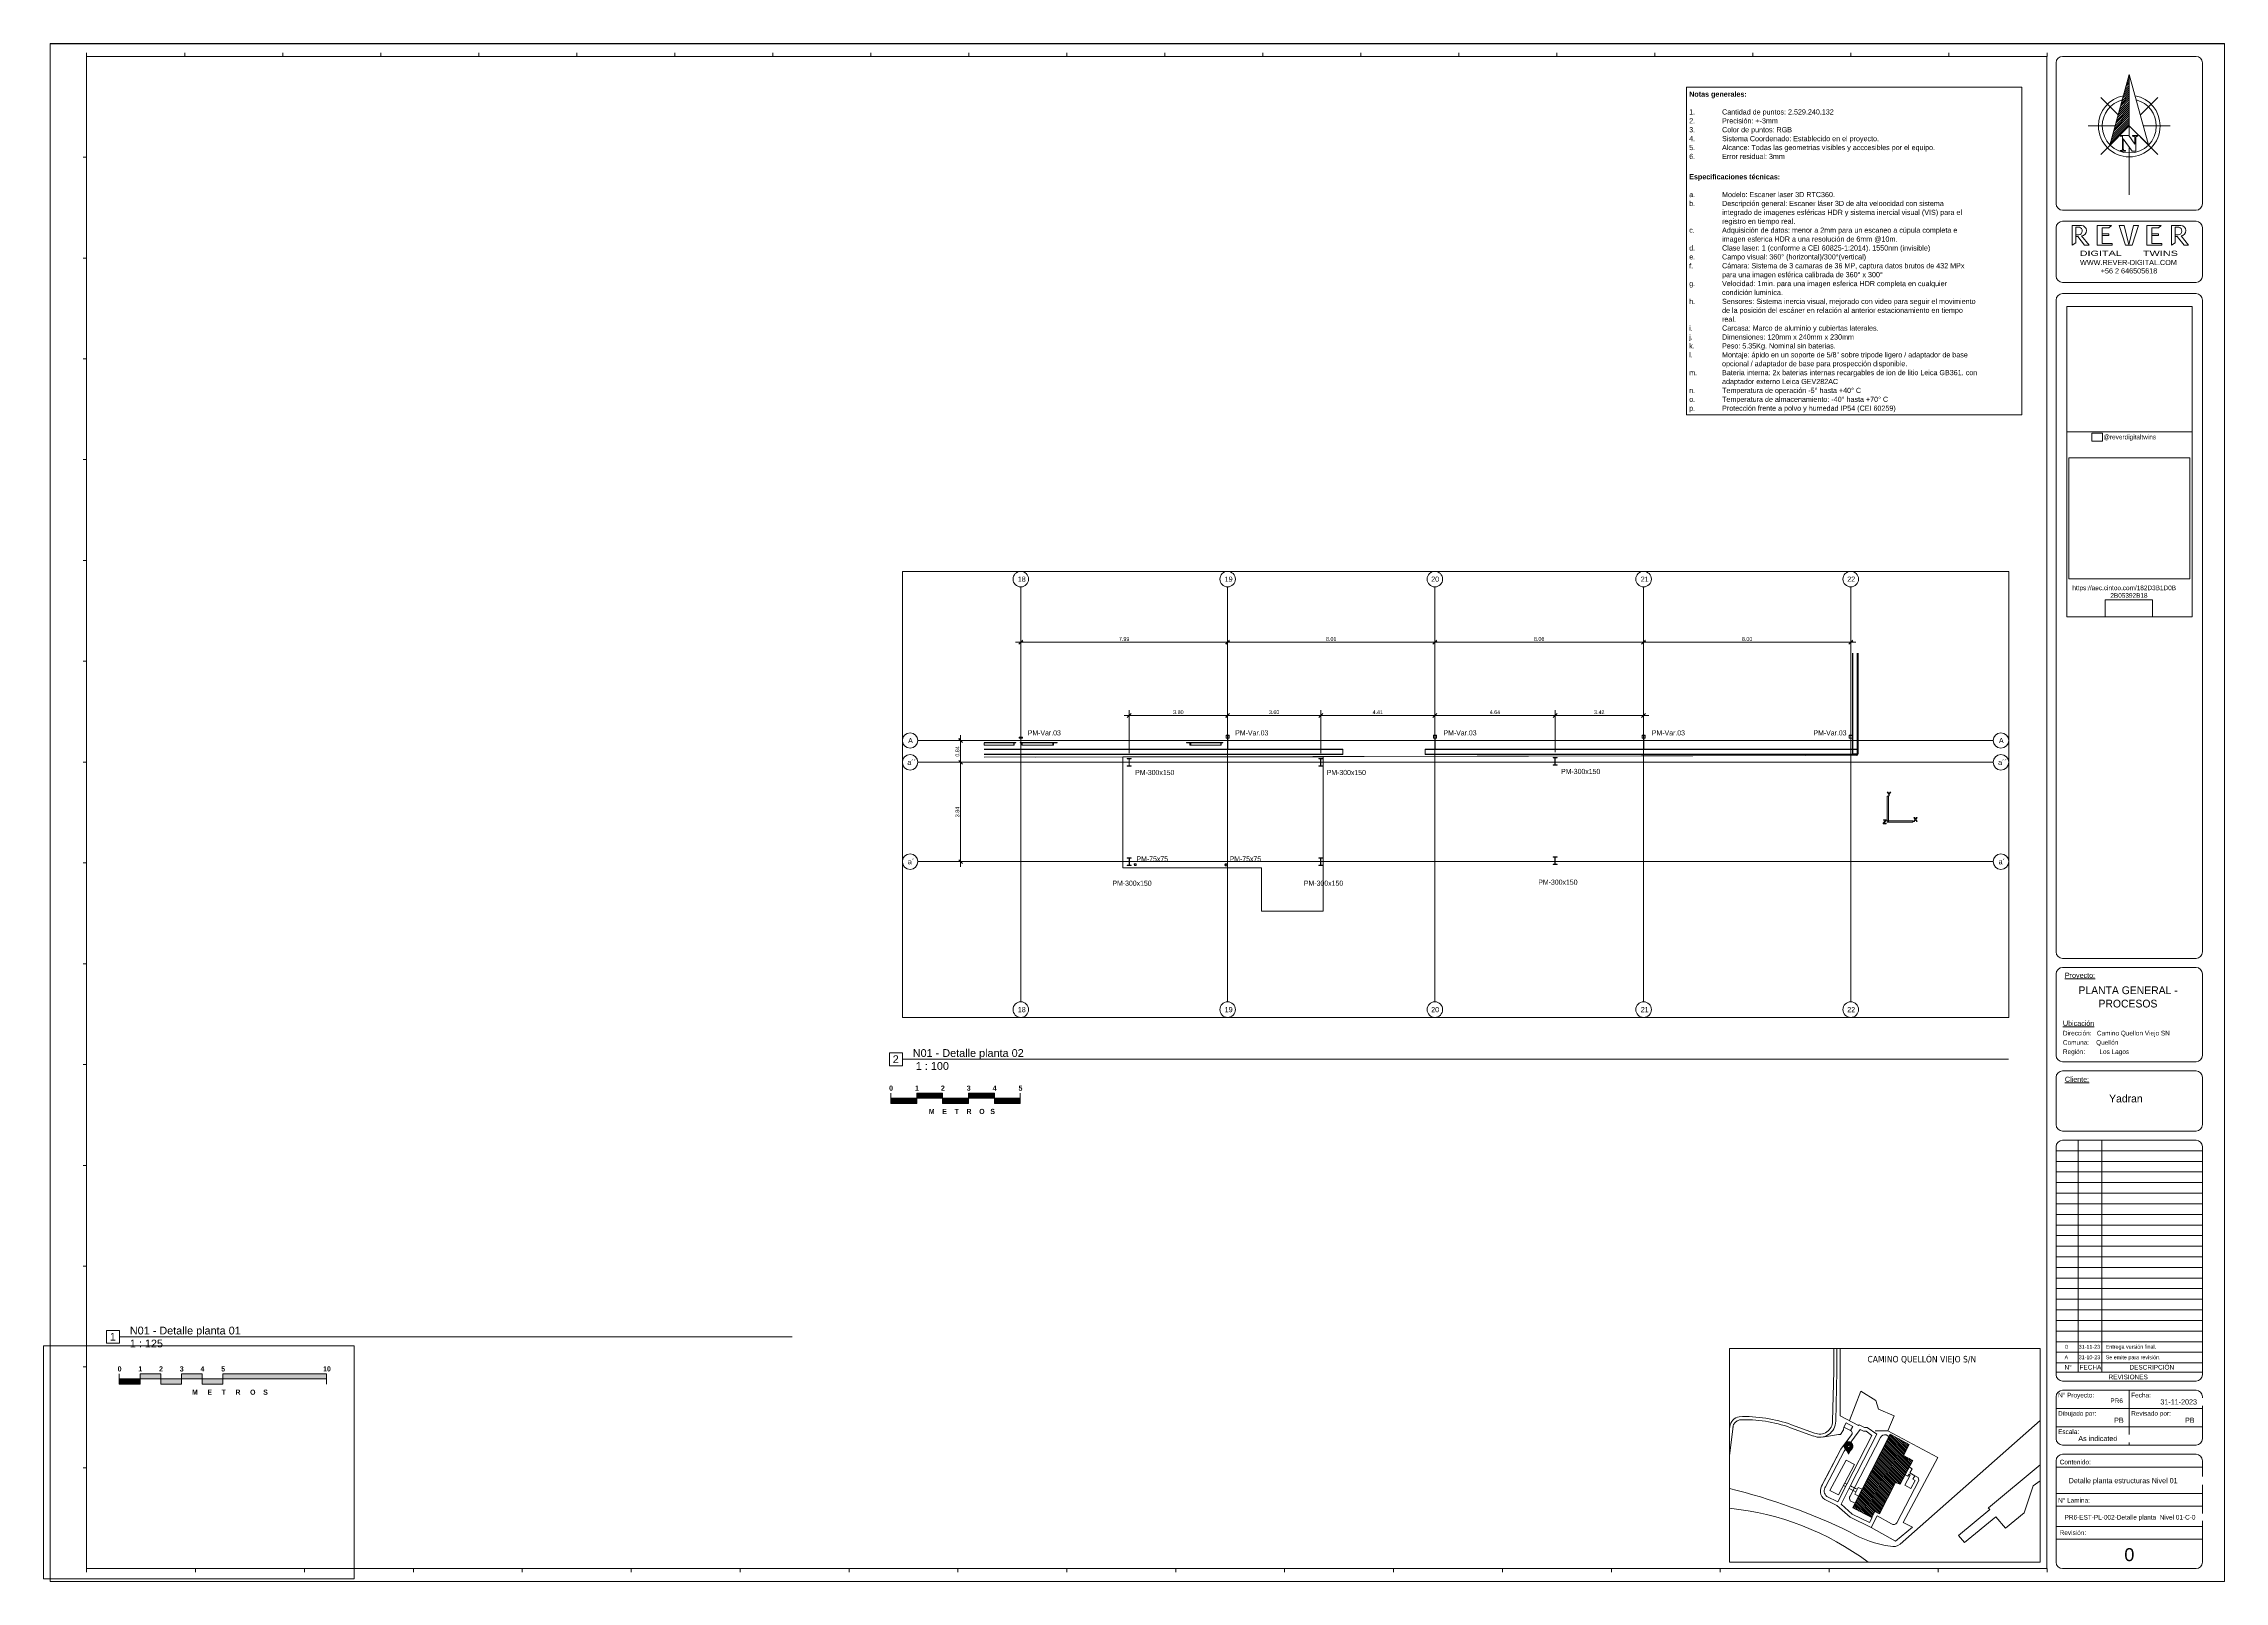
# Paper-space layout 'Layout1' of a CAD drawing. Header units: centimetres. Extents: x 0 to 84.3, y -0.1 to 59.3.
# The model-space entities are those that its viewports show. They can reach past a viewport. Long polylines and large blocks are cut down to what shows.
import ezdxf

# ---------------------------------------------------------------- set-up
doc = ezdxf.new("R2010")
doc.units = ezdxf.units.CM
for name, pattern in [('_Overhead', [0.47625, 0.3175, -0.15875]), ('Dash', [0.635, 0.3175, -0.3175]), ('Grid Line', [2.2225, 1.27, -0.3175, 0.3175, -0.3175])]:
    doc.linetypes.add(name, pattern=pattern)
for name, color, linetype, lineweight in [('A-ANNO-DIMS', 7, 'Continuous', 9), ('A-ANNO-DIMS-100', 7, 'Continuous', 9), ('A-ANNO-NOTE', 7, 'Continuous', 9), ('A-FLOR', 7, 'Continuous', 9), ('A-GENM', 7, 'Continuous', 9), ('G-ANNO-REFR', 7, 'Dash', 18), ('G-ANNO-TEXT', 7, 'Continuous', 9), ('G-ANNO-TTLB', 7, 'Continuous', 18), ('G-ANNO-TTLB-THIN', 7, 'Continuous', 18), ('G-IMPT', 7, 'Continuous', 9), ('S-BEAM', 7, 'Continuous', 9), ('S-COLS', 7, 'Continuous', 9), ('S-COLS-IDEN', 7, 'Continuous', 9), ('S-GRID', 7, 'Continuous', 9), ('S-GRID-IDEN', 7, 'Continuous', 9)]:
    doc.layers.add(name, color=color, linetype=linetype, lineweight=lineweight)
doc.layers.add('G-ANNO-NPLT', color=7, linetype='Continuous', plot=False)
doc.styles.add('Arial', font='arial.ttf', dxfattribs={"width": 1.5, "height": 0.2})
doc.styles.add('Arial_1', font='arial.ttf', dxfattribs={"height": 0.2})
doc.styles.add('Arial_2', font='arial.ttf', dxfattribs={"height": 0.5})
doc.styles.add('Arial_3', font='arial.ttf', dxfattribs={"height": 0.3})
doc.styles.add('Century Gothic_2', font='GOTHIC.TTF', dxfattribs={"width": 0.8, "height": 20})
doc.styles.add('Century Gothic_3', font='GOTHIC.TTF', dxfattribs={"height": 15})
doc.styles.add('Century Gothic_4', font='GOTHIC.TTF', dxfattribs={"height": 9})
doc.styles.add('Century Gothic_5', font='GOTHIC.TTF', dxfattribs={"height": 10})
doc.styles.add('Century Gothic_6', font='GOTHIC.TTF', dxfattribs={"height": 0.18})
doc.styles.add('Century Gothic_7', font='GOTHIC.TTF', dxfattribs={"height": 0.2})
doc.styles.add('Century Gothic_8', font='GOTHIC.TTF', dxfattribs={"height": 0.15})
doc.styles.add('Century Gothic_9', font='GOTHIC.TTF', dxfattribs={"height": 0.3})
doc.styles.add('Century Gothic_B', font='GOTHICB.TTF', dxfattribs={"height": 10})
doc.styles.add('Century Gothic_B_1', font='GOTHICB.TTF', dxfattribs={"width": 0.8, "height": 0.2})
doc.styles.add('Saira Condensed_1', font='SairaCondensed-Regular.ttf', dxfattribs={"height": 20})
doc.styles.add('Tahoma', font='tahoma.ttf', dxfattribs={"height": 0.25})
doc.dimstyles.new('FCA_N_Cotas_E100_2', dxfattribs={"dimscale": 30.48, "dimtxt": 15.662524, "dimasz": 0.492126, "dimexe": 0.656168, "dimexo": 0.656168, "dimgap": 0.032808, "dimtad": 1, "dimlfac": 0.01, "dimrnd": 0.01, "dimzin": 0, "dimdsep": 46, "dimtxsty": 'Century Gothic_3', "dimblk1": 'OBLIQUE', "dimblk2": 'OBLIQUE', "dimsah": 1, "dimcen": 0.09, "dimdle": 0.656168, "dimadec": 3, "dimazin": 2, "dimtfac": 1, "dimtdec": 4, "dimtix": 1, "dimtmove": 0, "dimatfit": 3, "dimfxl": 1, "dimtvp": 1, "dimtolj": 1, "dimtzin": 0, "dimarcsym": 2})
picture_1 = doc.add_image_def('image1.jpg', size_in_pixel=(275, 100))
picture_2 = doc.add_image_def('image2.png', size_in_pixel=(160, 160))
picture_3 = doc.add_image_def('image3.jpeg', size_in_pixel=(2000, 2000))
picture_4 = doc.add_image_def('image4.jpg', size_in_pixel=(434, 317))

# ---------------------------------------------------------------- blocks, each defined once
blk = doc.blocks.new('A_RVR_Viñeta A1-PR6 - CAD_Ubicacion-2_dwg-1873923-Detalle planta estructuras Nivel 01')
at = {"lineweight": 18, "true_color": 0xff0000}
h = blk.add_hatch(dxfattribs=at)
h.set_pattern_fill('FP_36', color=1, style=0, pattern_type=2)
h.set_pattern_definition([(45, (0, 0), (-11.22532, 11.22532), [])])
edge = h.paths.add_edge_path()
edge.add_arc((9374, 9140), 344, 59.02644, 129.2147)
edge.add_line((9157, 9406), (9056, 9270))
edge.add_arc((9374, 9140), 344, 157.8098, 220.60851)
edge.add_arc((8452, 8212), 966, 44.17567, 46.79356, ccw=False)
edge.add_line((9145, 8886), (9282, 9071))
edge.add_arc((9374, 9140), 116, 70.12475, 216.89975, ccw=False)
edge.add_line((9414, 9249), (9551, 9435))
edge = h.paths.add_edge_path()
edge.add_arc((10297, 8212), 966, 133.20644, 162.6665)
edge.add_arc((8452, 8212), 966, 17.3335, 44.17567)
edge.add_line((9145, 8886), (9282, 9071))
edge.add_arc((9374, 9140), 116, 216.89975, 430.12475)
edge.add_line((9414, 9249), (9551, 9435))
edge.add_arc((9374, 9140), 344, -40.60851, 59.02644, ccw=False)
at = {"lineweight": 18}
for p, q in [((283, 10678), (0, 8404)), ((26, 10652), (0, 10492)), ((4809, 10583), (6616, 9927)), ((4895, 10818), (6702, 10162)), ((13435, 1423), (24450, 11156)), ((8774, 8888), (8774, 8888)), ((9498, 5203), (11898, 9808)), ((12559, 9894), (12331, 10015)), ((20380, 4286), (24450, 7670)), ((9149, 5943), (8970, 6037)), ((9241, 6127), (9066, 6219)), ((9946, 5528), (9416, 5806)), ((10049, 5733), (9519, 6011)), ((9887, 4652), (9515, 4832)), ((11631, 3653), (12752, 3006))]:
    blk.add_line(p, q, dxfattribs=at)
at = {"lineweight": 18, "flags": 128}
for points in [[(0, 16808), (24450, 16808), (24450, 0), (0, 0)], [(9703, 4290), (11222, 3515), (11459, 3980), (11814, 3800), (13079, 6281), (13444, 6128), (14448, 8003), (13701, 8404), (14158, 9257), (12647, 10066)], [(7912, 5649), (8582, 5298), (9838, 7691), (9181, 8036)]]:
    blk.add_lwpolyline(points, close=True, dxfattribs=at)
for points in [[(8123, 11098), (8207, 15037), (8207, 16808)], [(8372, 11093), (8457, 15034), (8457, 16808)], [(8710, 16808), (8730, 11517), (10160, 10763), (10204, 10822), (10630, 10602), (10855, 10602), (11597, 10079), (9509, 5992), (8787, 4554), (9661, 3781), (11025, 3120), (11225, 3513)], [(12471, 10326), (12973, 11511), (11729, 12038), (11517, 12726), (10337, 13458), (9445, 11140)], [(9013, 10631), (8982, 10416), (8742, 10043), (8595, 10043), (7314, 9851)], [(7567, 5935), (9029, 8728), (10293, 10438), (10557, 10302), (10760, 10302), (11212, 9983), (9241, 6127), (8545, 4739), (7664, 5181)], [(9541, 10372), (9727, 10679), (9181, 10959), (9013, 10631), (9535, 10363)], [(11159, 2722), (13079, 1653), (14414, 2751), (13676, 3120), (16398, 8227), (12471, 10326), (11485, 10326)], [(7302, 6074), (8774, 8888), (9610, 10019)], [(8774, 8888), (8406, 8184), (8038, 7481), (7670, 6778), (7302, 6074)], [(7302, 6074), (7670, 6778), (8038, 7481), (8406, 8184), (8774, 8888)], [(9610, 10019), (9401, 9736), (9192, 9453), (8983, 9171), (8774, 8888)], [(8774, 8888), (8983, 9171), (9192, 9453), (9401, 9736), (9610, 10019)], [(13846, 6877), (14049, 6781), (14139, 6919), (14229, 6860), (13799, 6050), (14277, 5787), (14633, 6434), (14440, 6540), (14586, 6805), (14192, 7023), (14376, 7358), (14164, 7472)], [(10049, 5733), (9917, 5803), (9784, 5872), (9651, 5942), (9519, 6011)], [(9519, 6011), (9651, 5942), (9784, 5872), (9917, 5803), (10049, 5733)], [(10450, 5757), (10121, 5877), (9862, 5358), (10168, 5202)], [(14586, 6805), (14856, 6657), (14905, 6417), (13177, 3101)], [(20371, 4279), (20492, 4133), (18019, 2097), (18517, 1558), (20980, 3572), (21720, 2666), (23193, 3871), (23911, 6002), (24450, 6411)], [(11633, 3652), (11159, 2722), (9493, 3529), (8451, 4451), (7505, 4925)]]:
    blk.add_lwpolyline(points, dxfattribs=at)
at = {"lineweight": 18}
for points in [[(9610, 10019, 0), (9610, 10019, 0), (9610, 10019, 0), (9610, 10019, 0), (9610, 10019, 0)], [(7302, 6074, 0), (7302, 6074, 0), (7302, 6074, 0), (7302, 6074, 0), (7302, 6074, 0)], [(9519, 6011, 0), (9519, 6011, 0), (9519, 6011, 0), (9519, 6011, 0), (9519, 6011, 0)], [(10049, 5733, 0), (10049, 5733, 0), (10049, 5733, 0), (10049, 5733, 0), (10049, 5733, 0)]]:
    blk.add_polyline3d(points, dxfattribs=at)
blk.add_circle((9374, 9140), 116, dxfattribs=at)
for centre, radius, start, end in [((943, 10540), 924, 100.44188, 173.07291), ((943, 10540), 674, 100.44188, 173.07291), ((1224, 614), 10845, 70.21757, 92.36986), ((1224, 614), 10595, 70.21757, 92.36986), ((7097, 11109), 1276, 247.34691, 359.41867), ((7097, 11109), 1026, 247.34691, 359.41867), ((9410, 10163), 247, 324.23015, 57.94348), ((9374, 9140), 344, 310.26405, 229.73595), ((8452, 8212), 966, 17.3335, 46.79356), ((10297, 8212), 966, 133.20644, 162.6665), ((12241, 9647), 378, 76.2926, 154.84025), ((-10784, -39022), 46091, 63.88495, 76.46896), ((8002, 5608), 844, 143.0448, 233.9152), ((8002, 5608), 544, 143.0448, 231.5927), ((9800, 5031), 348, 150.40655, 214.88224), ((-2219, -17642), 21998, 53.31673, 84.20975), ((13886, 9733), 8574, 239.26659, 261.82297), ((12912, 3291), 327, 240.71458, 324.35709), ((12879, 2080), 860, 255.66472, 310.23086)]:
    blk.add_arc(centre, radius, start, end, dxfattribs=at)
blk = doc.blocks.new('A_RVR_Viñeta A1-PR6 - REF-VIÑETA PAISAJISMO_dwg__X9-1873822-Detalle planta estructuras Nivel 01')
at = {"layer": 'G-IMPT', "lineweight": 18}
for p, q in [((14616, -41387), (14762, -41241)), ((14636, -41314), (14762, -41188)), ((14655, -41241), (14762, -41135)), ((14675, -41168), (14762, -41082)), ((14695, -41095), (14762, -41029)), ((14715, -41022), (14762, -40976)), ((14735, -40949), (14762, -40923)), ((14755, -40876), (14762, -40870)), ((14396, -42190), (14762, -41824)), ((14416, -42117), (14762, -41771)), ((14436, -42044), (14762, -41718)), ((14456, -41971), (14762, -41665)), ((14476, -41898), (14762, -41612)), ((14496, -41825), (14762, -41559)), ((14516, -41752), (14762, -41506)), ((14536, -41679), (14762, -41453)), ((14556, -41606), (14762, -41400)), ((14576, -41533), (14762, -41347)), ((14596, -41460), (14762, -41294)), ((14276, -42628), (14762, -42142)), ((14296, -42555), (14762, -42089)), ((14316, -42482), (14762, -42036)), ((14336, -42409), (14762, -41983)), ((14356, -42336), (14762, -41930)), ((14376, -42263), (14762, -41877))]:
    blk.add_line(p, q, dxfattribs=at)
blk = doc.blocks.new('A_RVR_Viñeta A1-PR6 - REF-VIÑETA PAISAJISMO_dwg_North_Arrow-41-1873824-Detalle planta estructuras Nivel 01')
at = {"layer": 'G-IMPT', "lineweight": 18}
for p, q in [((0, 1337), (0, -272)), ((-287, 287), (-737, 737)), ((287, 287), (737, 737)), ((-366, 0), (-1062, 0)), ((366, 0), (1062, 0)), ((-287, -287), (-737, -737)), ((0, -549), (0, -1783)), ((287, -287), (737, -737))]:
    blk.add_line(p, q, dxfattribs=at)
at = {"layer": 'G-IMPT', "lineweight": 18, "flags": 128}
for points in [[(-501, -496), (0, 1337), (500, -490), (0, 0)], [(-155, -593), (-155, -600), (-154, -607), (-153, -613), (-152, -617), (-151, -622), (-149, -626), (-147, -628), (-145, -630), (-142, -632), (-139, -633), (-134, -635), (-129, -636), (-123, -637), (-116, -638), (-108, -638), (-100, -638), (-100, -654), (-234, -654), (-234, -638), (-230, -638), (-223, -638), (-216, -638), (-209, -637), (-204, -636), (-199, -635), (-195, -633), (-191, -632), (-188, -630), (-186, -628), (-183, -626), (-181, -622), (-180, -618), (-178, -613), (-177, -607), (-176, -601), (-176, -595), (-176, -266), (-234, -266), (-234, -250), (-16, -250), (144, -471), (144, -314), (144, -307), (143, -300), (142, -294), (141, -289), (140, -285), (138, -281), (136, -278), (134, -276), (131, -274), (127, -272), (122, -270), (117, -269), (111, -268), (104, -267), (97, -266), (89, -266), (87, -266), (87, -250), (221, -250), (221, -266), (217, -266), (209, -266), (203, -267), (197, -268), (191, -269), (186, -270), (182, -271), (178, -273), (176, -275), (174, -277), (172, -280), (170, -285), (168, -289), (167, -294), (166, -300), (166, -307), (166, -314), (166, -654), (75, -654), (-155, -333)]]:
    blk.add_lwpolyline(points, close=True, dxfattribs=at)
at = {"layer": 'G-IMPT', "lineweight": 18}
for radius, start, end in [(800, 100.9232, 180), (700, 105.027, 180), (800, 360, 79.0768), (700, 360, 74.973), (800, 180, 360), (700, 180, 360)]:
    blk.add_arc((0, 0), radius, start, end, dxfattribs=at)
blk.add_blockref('A_RVR_Viñeta A1-PR6 - REF-VIÑETA PAISAJISMO_dwg__X9-1873822-Detalle planta estructuras Nivel 01', (-14762, 42189))
blk = doc.blocks.new('A_RVR_Viñeta A1-PR6 - REF-VIÑETA PAISAJISMO_dwg__U3-1873820-Detalle planta estructuras Nivel 01')
at = {"layer": 'G-IMPT', "lineweight": 18}
blk.add_line((0, 10), (0, -10), dxfattribs=at)
blk = doc.blocks.new('A_RVR_Viñeta A1-PR6 - REF-VIÑETA PAISAJISMO_dwg__U4-1873821-Detalle planta estructuras Nivel 01')
for p in [(0, 0), (596, 0), (1191, 0), (1787, 0), (2382, 0), (2978, 0), (3573, 0), (4169, 0), (4764, 0), (5360, 0), (5956, 0), (6551, 0), (7147, 0), (7742, 0), (8338, 0), (8933, 0), (9529, 0), (10124, 0), (10720, 0)]:
    blk.add_blockref('A_RVR_Viñeta A1-PR6 - REF-VIÑETA PAISAJISMO_dwg__U3-1873820-Detalle planta estructuras Nivel 01', p)
blk = doc.blocks.new('A_RVR_Viñeta A1-PR6 - REF-VIÑETA PAISAJISMO_dwg__U1-1873818-Detalle planta estructuras Nivel 01')
at = {"layer": 'G-IMPT', "lineweight": 18}
blk.add_line((0, 10), (0, -10), dxfattribs=at)
blk = doc.blocks.new('A_RVR_Viñeta A1-PR6 - REF-VIÑETA PAISAJISMO_dwg__U2-1873819-Detalle planta estructuras Nivel 01')
for p in [(0, 0), (536, 0), (1072, 0), (1608, 0), (2144, 0), (2680, 0), (3216, 0), (3752, 0), (4288, 0), (4824, 0), (5360, 0), (5896, 0), (6432, 0), (6968, 0), (7504, 0), (8040, 0), (8576, 0), (9112, 0), (9648, 0), (10184, 0), (10720, 0)]:
    blk.add_blockref('A_RVR_Viñeta A1-PR6 - REF-VIÑETA PAISAJISMO_dwg__U1-1873818-Detalle planta estructuras Nivel 01', p)
blk = doc.blocks.new('A_RVR_Viñeta A1-PR6 - A_RVR_Viñeta A1-PR6-1839856-Detalle planta estructuras Nivel 01')
at = {"layer": 'G-IMPT', "true_color": 0xff00ff}
h = blk.add_hatch(dxfattribs=at)
h.set_pattern_fill('FP_37', color=6, style=0, pattern_type=2)
h.set_pattern_definition([(135, (0, 0), (-0.03535534, -0.03535534), [])])
h.paths.add_polyline_path([(71.547, 3.726), (70.926, 2.508), (70.752, 2.596), (70.635, 2.368), (69.89, 2.748), (71.335, 5.583), (72.076, 5.186), (71.852, 4.767), (72.219, 4.571), (71.726, 3.65)])
at = {"layer": 'G-ANNO-TTLB', "lineweight": 9}
for p, q in [((0.25, 59.315), (84.25, 59.315)), ((0.25, -0.1), (0.25, 59.315)), ((84.25, 59.315), (84.25, -0.1)), ((1.663, 58.82), (1.663, 0.395)), ((77.397, 58.82), (1.663, 58.82)), ((77.397, 0.395), (77.397, 58.82)), ((77.75, 53.126), (77.75, 58.573)), ((77.998, 58.82), (83.155, 58.82)), ((83.402, 58.573), (83.402, 53.126)), ((1.663, 54.925), (1.522, 54.925)), ((83.155, 52.879), (77.998, 52.879)), ((77.998, 52.452), (83.155, 52.452)), ((78.366, 52.287), (78.726, 52.287)), ((78.366, 51.527), (78.366, 52.287)), ((79.332, 52.287), (79.885, 52.287)), ((79.332, 51.527), (79.332, 52.287)), ((79.885, 52.287), (79.788, 52.203)), ((80.188, 52.287), (80.383, 52.287)), ((80.436, 51.527), (80.188, 52.287)), ((80.383, 52.287), (80.559, 51.545)), ((80.559, 51.545), (80.735, 52.287)), ((80.93, 52.287), (80.681, 51.527)), ((80.735, 52.287), (80.93, 52.287)), ((81.25, 52.287), (81.25, 51.527)), ((81.25, 51.527), (81.25, 52.287)), ((81.25, 52.287), (81.803, 52.287)), ((81.803, 52.287), (81.705, 52.203)), ((82.209, 52.287), (82.569, 52.287)), ((82.209, 51.527), (82.209, 52.287)), ((82.209, 52.287), (82.209, 51.527)), ((82.569, 52.287), (82.209, 52.287)), ((77.75, 50.332), (77.75, 52.205)), ((78.506, 51.621), (78.366, 51.527)), ((78.506, 52.223), (78.506, 51.621)), ((78.647, 52.223), (78.506, 52.223)), ((78.624, 51.924), (78.506, 51.924)), ((78.506, 51.863), (78.582, 51.863)), ((78.582, 51.863), (78.851, 51.527)), ((79.022, 51.527), (78.733, 51.888)), ((78.851, 51.527), (79.022, 51.527)), ((79.91, 51.527), (79.332, 51.527)), ((79.523, 52.203), (79.523, 51.593)), ((79.788, 52.203), (79.523, 52.203)), ((79.523, 51.96), (79.789, 51.96)), ((79.789, 51.895), (79.523, 51.895)), ((79.523, 51.593), (79.91, 51.593)), ((79.789, 51.96), (79.789, 51.895)), ((79.91, 51.593), (79.91, 51.527)), ((80.681, 51.527), (80.436, 51.527)), ((81.828, 51.527), (81.25, 51.527)), ((81.441, 52.203), (81.441, 51.593)), ((81.705, 52.203), (81.441, 52.203)), ((81.441, 51.96), (81.707, 51.96)), ((81.707, 51.895), (81.441, 51.895)), ((81.441, 51.593), (81.828, 51.593)), ((81.707, 51.96), (81.707, 51.895)), ((81.828, 51.593), (81.828, 51.527)), ((82.35, 51.621), (82.209, 51.527)), ((82.35, 52.223), (82.35, 51.621)), ((82.49, 52.223), (82.35, 52.223)), ((82.468, 51.924), (82.35, 51.924)), ((82.35, 51.863), (82.426, 51.863)), ((82.426, 51.863), (82.695, 51.527)), ((82.576, 51.888), (82.866, 51.527)), ((82.695, 51.527), (82.866, 51.527)), ((83.402, 52.205), (83.402, 50.332)), ((1.663, 51.03), (1.522, 51.03)), ((83.155, 50.085), (77.998, 50.085)), ((77.75, 24.219), (77.75, 49.407)), ((83.155, 49.654), (77.998, 49.654)), ((83.402, 49.407), (83.402, 24.219)), ((1.663, 47.135), (1.522, 47.135)), ((1.663, 43.24), (1.522, 43.24)), ((1.663, 39.345), (1.522, 39.345)), ((1.663, 35.45), (1.522, 35.45)), ((1.663, 31.555), (1.522, 31.555)), ((1.663, 27.66), (1.522, 27.66)), ((1.663, 23.765), (1.522, 23.765)), ((77.998, 23.972), (83.155, 23.972)), ((77.998, 23.619), (83.155, 23.619)), ((77.75, 20.225), (77.75, 23.372)), ((83.402, 23.372), (83.402, 20.225)), ((1.663, 19.87), (1.522, 19.87)), ((77.75, 17.548), (77.75, 19.378)), ((77.998, 19.978), (83.155, 19.978)), ((77.998, 19.625), (83.155, 19.625)), ((83.402, 19.378), (83.402, 17.548)), ((83.155, 17.301), (77.998, 17.301)), ((83.155, 16.947), (77.998, 16.947)), ((78.598, 7.989), (78.598, 16.947)), ((79.517, 7.989), (79.517, 16.947)), ((77.75, 16.7), (77.75, 7.883)), ((83.402, 16.538), (77.75, 16.538)), ((83.402, 16.128), (77.75, 16.128)), ((83.402, 7.883), (83.402, 16.7)), ((1.663, 15.975), (1.522, 15.975)), ((83.402, 15.718), (77.75, 15.718)), ((83.402, 15.308), (77.75, 15.308)), ((83.402, 14.898), (77.75, 14.898)), ((83.402, 14.489), (77.75, 14.489)), ((83.402, 14.079), (77.75, 14.079)), ((83.402, 13.669), (77.75, 13.669)), ((83.402, 13.259), (77.75, 13.259)), ((83.402, 12.85), (77.75, 12.85)), ((1.663, 12.08), (1.522, 12.08)), ((83.402, 12.44), (77.75, 12.44)), ((83.402, 12.03), (77.75, 12.03)), ((83.402, 11.62), (77.75, 11.62)), ((83.402, 11.211), (77.75, 11.211)), ((83.402, 10.801), (77.75, 10.801)), ((83.402, 10.391), (77.75, 10.391)), ((83.402, 9.981), (77.75, 9.981)), ((83.402, 9.572), (77.75, 9.572)), ((83.402, 9.162), (77.75, 9.162)), ((83.402, 8.752), (77.75, 8.752)), ((1.663, 8.185), (1.522, 8.185)), ((77.75, 8.342), (83.402, 8.342)), ((83.402, 7.989), (77.75, 7.989)), ((77.998, 7.636), (83.155, 7.636)), ((77.75, 5.411), (77.75, 7.035)), ((77.998, 7.283), (83.155, 7.283)), ((80.576, 7.283), (80.576, 5.163)), ((83.402, 7.035), (83.402, 5.411)), ((77.75, 6.576), (83.402, 6.576)), ((77.75, 5.87), (83.402, 5.87)), ((83.155, 5.163), (77.998, 5.163)), ((1.663, 4.29), (1.522, 4.29)), ((77.75, 4.563), (77.75, 0.642)), ((83.402, 4.315), (77.75, 4.315)), ((83.155, 4.81), (77.998, 4.81)), ((83.402, 0.642), (83.402, 4.563)), ((83.402, 3.295), (77.75, 3.295)), ((83.402, 2.8), (77.75, 2.8)), ((83.402, 2.025), (77.75, 2.025)), ((83.402, 1.53), (77.75, 1.53)), ((1.663, 0.395), (77.397, 0.395)), ((77.998, 0.395), (83.155, 0.395)), ((84.25, -0.1), (0.25, -0.1))]:
    blk.add_line(p, q, dxfattribs=at)
at = {"layer": 'G-ANNO-TTLB'}
for p, q in [((71.335, 5.583), (69.89, 2.748)), ((72.076, 5.186), (71.335, 5.583)), ((71.852, 4.767), (72.076, 5.186)), ((71.726, 3.65), (72.219, 4.571)), ((72.219, 4.571), (71.852, 4.767)), ((70.926, 2.508), (71.547, 3.726)), ((71.547, 3.726), (71.726, 3.65)), ((69.89, 2.748), (70.635, 2.368)), ((70.635, 2.368), (70.752, 2.596)), ((70.752, 2.596), (70.926, 2.508))]:
    blk.add_line(p, q, dxfattribs=at)
at = {"layer": 'G-ANNO-TTLB', "lineweight": 9}
for centre, radius, start, end in [((77.998, 58.573), 0.247, 90, 180), ((83.155, 58.573), 0.247, 0, 90), ((77.998, 53.126), 0.247, 180, 270), ((83.155, 53.126), 0.247, 270, 0), ((77.998, 52.205), 0.247, 90, 180), ((78.72, 52.087), 0.2, 273.74692, 88.23868), ((82.563, 52.087), 0.2, 273.74692, 88.23868), ((83.155, 52.205), 0.247, 0, 90), ((78.609, 52.076), 0.152, 275.61019, 75.75727), ((82.453, 52.076), 0.152, 275.61019, 75.75727), ((77.998, 50.332), 0.247, 180, 270), ((83.155, 50.332), 0.247, 270, 0), ((77.998, 49.407), 0.247, 90, 180), ((83.155, 49.407), 0.247, 0, 90), ((77.998, 24.219), 0.247, 180, 270), ((77.998, 23.372), 0.247, 90, 180), ((83.155, 24.219), 0.247, 270, 0), ((83.155, 23.372), 0.247, 0, 90), ((77.998, 20.225), 0.247, 180, 270), ((83.155, 20.225), 0.247, 270, 0), ((77.998, 19.378), 0.247, 90, 180), ((83.155, 19.378), 0.247, 0, 90), ((77.998, 17.548), 0.247, 180, 270), ((77.998, 16.7), 0.247, 90, 180), ((83.155, 17.548), 0.247, 270, 0), ((83.155, 16.7), 0.247, 0, 90), ((77.998, 7.883), 0.247, 180, 270), ((83.155, 7.883), 0.247, 270, 0), ((77.998, 7.035), 0.247, 90, 180), ((83.155, 7.035), 0.247, 0, 90), ((77.998, 5.411), 0.247, 180, 270), ((83.155, 5.411), 0.247, 270, 0), ((77.998, 4.563), 0.247, 90, 180), ((83.155, 4.563), 0.247, 0, 90), ((77.998, 0.642), 0.247, 180, 270), ((83.155, 0.642), 0.247, 270, 0)]:
    blk.add_arc(centre, radius, start, end, dxfattribs=at)
at = {"layer": 'G-ANNO-TTLB-THIN'}
for p, q in [((0.25, 59.3), (0.25, -0.1)), ((84.25, 59.3), (0.25, 59.3)), ((84.25, -0.1), (84.25, 59.3)), ((0.25, -0.1), (84.25, -0.1))]:
    blk.add_line(p, q, dxfattribs=at)
for name, p, xscale, yscale, zscale in [('A_RVR_Viñeta A1-PR6 - REF-VIÑETA PAISAJISMO_dwg__U2-1873819-Detalle planta estructuras Nivel 01', (1.663, 58.891), 0.007064760302774262, 0.007064760302774262, 0.007064760302774262), ('A_RVR_Viñeta A1-PR6 - REF-VIÑETA PAISAJISMO_dwg_North_Arrow-41-1873824-Detalle planta estructuras Nivel 01', (80.576, 56.132), 0.001490088404423272, 0.001490088404423272, 0.001490088404423272), ('A_RVR_Viñeta A1-PR6 - CAD_Ubicacion-2_dwg-1873923-Detalle planta estructuras Nivel 01', (65.128, 0.643), 0.0004908051948052175, 0.0004908051948052175, 0.0004908051948052175)]:
    blk.add_blockref(name, p, dxfattribs=dict(xscale=xscale, yscale=yscale, zscale=zscale))
at = {"extrusion": (0, 0, -1), "xscale": 0.007064760302774262, "yscale": 0.007064760302774262, "zscale": -0.007064760302774262, "rotation": 180}
blk.add_blockref('A_RVR_Viñeta A1-PR6 - REF-VIÑETA PAISAJISMO_dwg__U4-1873821-Detalle planta estructuras Nivel 01', (-1.663, 0.324), dxfattribs=at)
at = {"layer": 'G-ANNO-TTLB', "lineweight": 9, "attachment_point": 1}
for s, insert, char_height, width, style in [('WWW.REVER-DIGITAL.COM   ', (78.673, 50.958), 0.2, 4.82616, 'Arial_1'), ('DIGITAL       TWINS', (78.659, 51.314), 0.2, 4.7019, 'Arial'), ('+56 2 646505618', (79.473, 50.634), 0.2, 2.70169, 'Arial_1'), ('\\L Proyecto:', (78.012, 23.417), 0.2, 1.68354, 'Century Gothic_7'), ('\\LUbicación', (78.012, 21.561), 0.2, 1.71561, 'Century Gothic_7'), ('Dirección:   Camino Quellon Viejo SN', (78.012, 21.173), 0.18, 5.31519, 'Century Gothic_6'), ('Comuna:    Quellón', (78.012, 20.814), 0.18, 2.81392, 'Century Gothic_6'), ('Región:        Los Lagos', (78.012, 20.455), 0.18, 3.09451, 'Century Gothic_6'), ('\\L Cliente:', (78.012, 19.399), 0.2, 1.3789, 'Century Gothic_7'), ('CAMINO QUELLÓN VIEJO S/N', (70.461, 8.611), 0.25, 5.61181, 'Tahoma'), ('A ', (78.075, 8.633), 0.15, 0.23249, 'Century Gothic_8'), ('0 ', (78.095, 9.039), 0.15, 0.20844, 'Century Gothic_8'), ('31-11-23 ', (78.622, 9.039), 0.15, 1.11435, 'Century Gothic_8'), ('31-10-23 ', (78.622, 8.633), 0.15, 1.11435, 'Century Gothic_8'), ('Se emite para revisión.', (79.666, 8.633), 0.15, 2.84599, 'Century Gothic_8'), ('Entrega versión final.', (79.666, 9.039), 0.15, 2.59747, 'Century Gothic_8'), ('N° ', (78.073, 8.264), 0.18, 0.39283, 'Century Gothic_6'), ('FECHA ', (78.653, 8.264), 0.18, 1.02616, 'Century Gothic_6'), ('REVISIONES', (79.774, 7.889), 0.18, 1.61941, 'Century Gothic_6'), ('DESCRIPCIÓN', (80.583, 8.264), 0.18, 1.9962, 'Century Gothic_6'), ('N° Proyecto:', (77.824, 7.186), 0.18, 1.77173, 'Century Gothic_6'), ('PR6', (79.845, 6.969), 0.18, 0.5211, 'Century Gothic_6'), ('Fecha:', (80.65, 7.186), 0.18, 0.99409, 'Century Gothic_6'), ('Dibujado por:', (77.824, 6.48), 0.18, 1.96413, 'Century Gothic_6'), ('Revisado por:', (80.65, 6.48), 0.18, 1.9481, 'Century Gothic_6'), ('Escala:', (77.824, 5.773), 0.18, 1.01013, 'Century Gothic_6'), ('Contenido:', (77.887, 4.602), 0.18, 1.61941, 'Century Gothic_6'), ('N° Lamina:', (77.824, 3.121), 0.18, 1.55527, 'Century Gothic_6'), ('Revisión:', (77.887, 1.873), 0.18, 1.2346, 'Century Gothic_6')]:
    blk.add_mtext(s, dxfattribs=dict(at, insert=insert, char_height=char_height, width=width, style=style))
at = {"layer": 'G-ANNO-TTLB', "lineweight": 9, "insert": (80.384, 1.184), "char_height": 0.5, "width": 0.56118, "attachment_point": 1, "style": 'Arial_2', "bg_fill": 3, "box_fill_scale": 1.25, "bg_fill_color": 256, "bg_fill_true_color": 13158600, "bg_fill_transparency": 0}
blk.add_mtext('0 ', dxfattribs=at)
blk = doc.blocks.new('Viewport - 3mm-1116248-Detalle planta estructuras Nivel 01')
at = {"layer": 'G-ANNO-TTLB', "lineweight": 9}
for p, q in [((-0.5, -0.25), (-0.5, 0.25)), ((-0.5, 0.25), (0, 0.25)), ((0, 0.25), (0, -0.25)), ((0, -0.25), (-0.5, -0.25))]:
    blk.add_line(p, q, dxfattribs=at)
blk = doc.blocks.new('2017-FL-Escala gráfica - 2017-FL-Escala gráfica-1875032-Detalle planta estructuras Nivel 01')
at = {"layer": 'A-ANNO-NOTE'}
for points in [[(1, 0), (1, -0.2), (0, -0.2), (0, 0)], [(2, 0.2), (2, 0), (1, 0), (1, 0.2)], [(3, -0.2), (2, -0.2), (2, 0), (3, 0)], [(3, 0), (3, 0.2), (4, 0.2), (4, 0)], [(5, -0.2), (4, -0.2), (4, 0), (5, 0)]]:
    blk.add_hatch(color=256, dxfattribs=at).paths.add_polyline_path(points)
for p, q in [((0, 0.2), (0, -0.2)), ((1, 0), (0, 0)), ((0, 0), (0, -0.2)), ((2, 0.2), (1, 0.2)), ((1, 0.2), (1, 0)), ((1, 0), (2, 0)), ((1, -0.2), (1, 0)), ((2, 0), (2, 0.2)), ((3, 0), (2, 0)), ((2, 0), (2, -0.2)), ((4, 0.2), (3, 0.2)), ((3, 0.2), (3, 0)), ((3, 0), (4, 0)), ((3, -0.2), (3, 0)), ((4, 0), (4, 0.2)), ((5, 0), (4, 0)), ((4, 0), (4, -0.2)), ((5, 0.2), (5, -0.2)), ((5, -0.2), (5, 0)), ((0, -0.2), (1, -0.2)), ((2, -0.2), (3, -0.2)), ((4, -0.2), (5, -0.2))]:
    blk.add_line(p, q, dxfattribs=at)
at = {"layer": 'A-ANNO-NOTE', "char_height": 0.2, "attachment_point": 1, "style": 'Century Gothic_B_1', "bg_fill": 3, "box_fill_scale": 1.25, "bg_fill_color": 256, "bg_fill_true_color": 13158600, "bg_fill_transparency": 0}
for s, insert, width in [('\\fCentury Gothic|b1|i0|c0|p34|;\\W.8;0', (-0.064, 0.489), 0.15392), ('\\fCentury Gothic|b1|i0|c0|p34|;\\W.8;1', (0.936, 0.489), 0.15392), ('\\fCentury Gothic|b1|i0|c0|p34|;\\W.8;2', (1.936, 0.489), 0.15392), ('\\fCentury Gothic|b1|i0|c0|p34|;\\W.8;3', (2.936, 0.489), 0.15392), ('\\fCentury Gothic|b1|i0|c0|p34|;\\W.8;4', (3.936, 0.489), 0.15392), ('\\fCentury Gothic|b1|i0|c0|p34|;\\W.8;5', (4.936, 0.489), 0.15392), ('M    E    T    R    O   S', (1.468, -0.411), 2.50127)]:
    blk.add_mtext(s, dxfattribs=dict(at, insert=insert, width=width))
blk = doc.blocks.new('2017-FL-Escala gráfica - 2017-FL-Escala gráfica-1875034-Detalle planta estructuras Nivel 01')
at = {"layer": 'A-ANNO-NOTE'}
blk.add_hatch(color=256, dxfattribs=at).paths.add_polyline_path([(0.8, 0), (0.8, -0.2), (0, -0.2), (0, 0)])
h = blk.add_hatch(color=256, dxfattribs=at)
h.paths.add_polyline_path([(3.2, 0.2), (3.2, 0), (2.4, 0), (2.4, 0.2)])
h.paths.add_polyline_path([(1.6, 0.2), (1.6, 0), (0.8, 0), (0.8, 0.2)])
h.paths.add_polyline_path([(8, 0.2), (8, 0), (4, 0), (4, 0.2)])
h = blk.add_hatch(color=256, dxfattribs=at)
h.paths.add_polyline_path([(3.2, 0), (4, 0), (4, -0.2), (3.2, -0.2)])
h.paths.add_polyline_path([(2.4, -0.2), (1.6, -0.2), (1.6, 0), (2.4, 0)])
for p, q in [((0, 0.2), (0, -0.2)), ((0.8, 0), (0, 0)), ((0, 0), (0, -0.2)), ((1.6, 0.2), (0.8, 0.2)), ((0.8, 0.2), (0.8, 0)), ((0.8, -0.2), (0.8, 0)), ((0.8, 0), (1.6, 0)), ((1.6, 0), (1.6, 0.2)), ((2.4, 0), (1.6, 0)), ((1.6, 0), (1.6, -0.2)), ((3.2, 0.2), (2.4, 0.2)), ((2.4, 0.2), (2.4, 0)), ((2.4, -0.2), (2.4, 0)), ((2.4, 0), (3.2, 0)), ((3.2, 0), (3.2, 0.2)), ((3.2, 0), (3.2, -0.2)), ((4, 0), (3.2, 0)), ((8, 0.2), (4, 0.2)), ((4, 0.2), (4, 0)), ((4, -0.2), (4, 0)), ((4, 0), (8, 0)), ((8, 0.2), (8, -0.2)), ((8, 0), (8, 0.2)), ((0, -0.2), (0.8, -0.2)), ((1.6, -0.2), (2.4, -0.2)), ((3.2, -0.2), (4, -0.2))]:
    blk.add_line(p, q, dxfattribs=at)
at = {"layer": 'A-ANNO-NOTE', "char_height": 0.2, "attachment_point": 1, "style": 'Century Gothic_B_1', "bg_fill": 3, "box_fill_scale": 1.25, "bg_fill_color": 256, "bg_fill_true_color": 13158600, "bg_fill_transparency": 0}
for s, insert, width in [('\\fCentury Gothic|b1|i0|c0|p34|;\\W.8;0', (-0.064, 0.489), 0.15392), ('\\fCentury Gothic|b1|i0|c0|p34|;\\W.8;1', (0.736, 0.489), 0.15392), ('\\fCentury Gothic|b1|i0|c0|p34|;\\W.8;2', (1.536, 0.489), 0.15392), ('\\fCentury Gothic|b1|i0|c0|p34|;\\W.8;3', (2.336, 0.489), 0.15392), ('\\fCentury Gothic|b1|i0|c0|p34|;\\W.8;4', (3.136, 0.489), 0.15392), ('\\fCentury Gothic|b1|i0|c0|p34|;\\W.8;5', (3.936, 0.489), 0.15392), ('10', (7.873, 0.489), 0.30785), ('M     E     T     R     O    S', (2.809, -0.411), 2.88607)]:
    blk.add_mtext(s, dxfattribs=dict(at, insert=insert, width=width))
blk = doc.blocks.new('ORIGEN - ORIGEN-1144872-N01 - Planta - Detalle planta 03')
at = {"layer": 'A-GENM', "color": 8, "true_color": 0x808080}
for p, q in [((2.54, 116.25), (0.32, 116.25)), ((0.32, 116.25), (6.21, 107.56)), ((5.69, 111.61), (2.54, 116.25)), ((8.09, 107.56), (13.98, 116.25)), ((11.76, 116.25), (8.9, 111.78)), ((13.98, 116.25), (11.76, 116.25)), ((7.29, 109.25), (5.69, 111.61)), ((8.9, 111.78), (7.29, 109.25)), ((6.21, 107.56), (6.21, 101.18)), ((8.09, 101.18), (8.09, 107.56)), ((6.21, 101.18), (8.09, 101.18)), ((5, 100), (0, 100)), ((0, 5), (0, 100)), ((5, 5), (5, 100)), ((105.82, 17.21), (103.56, 17.21)), ((103.56, 17.21), (108.43, 10.35)), ((108.56, 13.35), (105.82, 17.21)), ((113.28, 17.21), (110.57, 13.38)), ((110.71, 10.33), (115.57, 17.21)), ((115.57, 17.21), (113.28, 17.21)), ((109.49, 11.85), (108.56, 13.35)), ((110.57, 13.38), (109.49, 11.85)), ((108.43, 10.35), (102.62, 2.14)), ((116.51, 2.14), (110.71, 10.33)), ((-3.35, 8.99), (-13.94, 8.99)), ((-13.94, 8.99), (-13.94, 7.1)), ((-3.35, 7.1), (-3.35, 8.99)), ((108.69, 7.49), (109.58, 8.73)), ((109.58, 8.73), (110.39, 7.6)), ((-13.94, 7.1), (-5.71, 7.1)), ((-11.78, -3.22), (-3.35, 7.1)), ((-5.71, 7.1), (-7.18, 5.31)), ((104.91, 2.14), (108.69, 7.49)), ((110.39, 7.6), (114.26, 2.14)), ((-7.18, 5.31), (-14.89, -4.13)), ((0, 5), (0, 0)), ((5, 5), (0, 5)), ((5, 0), (5, 5)), ((100, 5), (5, 5)), ((100, 0), (100, 5)), ((102.62, 2.14), (104.91, 2.14)), ((114.26, 2.14), (116.51, 2.14)), ((0, 0), (5, 0)), ((100, 0), (5, 0)), ((-12.58, -4.2), (-11.78, -3.22)), ((-14.89, -4.13), (-14.89, -6.08)), ((-3.11, -4.2), (-12.58, -4.2)), ((-3.11, -6.08), (-3.11, -4.2)), ((-14.89, -6.08), (-3.11, -6.08))]:
    blk.add_line(p, q, dxfattribs=at)
blk = doc.blocks.new('UC-Perfil universal-Pilar - 300 x 150-1495537-N01 - Planta - Detalle planta 03')
at = {"layer": 'S-COLS'}
h = blk.add_hatch(dxfattribs=at)
h.set_pattern_fill('FP_28', color=256, style=0, pattern_type=2)
h.set_pattern_definition([(45, (11907.044, -6521.943), (-25.14472, 25.14472), []), (45, (11907.044, -6483.843), (-25.14472, 25.14472), [])])
h.paths.add_polyline_path([(-7.5, -15), (7.5, -15), (7.5, -13.46), (2.01, -13.46), (0.94, -13.01), (0.49, -11.94), (0.49, 11.94), (0.94, 13.01), (2.01, 13.46), (7.5, 13.46), (7.5, 15), (-7.5, 15), (-7.5, 13.46), (-2.02, 13.46), (-0.94, 13.01), (-0.5, 11.94), (-0.5, -11.94), (-0.94, -13.01), (-2.02, -13.46), (-7.5, -13.46)])
at = {"layer": 'S-COLS', "lineweight": 18}
for p, q in [((7.5, 15), (-7.5, 15)), ((-7.5, 15), (-7.5, 13.46)), ((7.5, 13.46), (7.5, 15)), ((-7.5, 13.46), (-2.02, 13.46)), ((2.01, 13.46), (7.5, 13.46)), ((-0.5, 11.94), (-0.5, -11.94)), ((0.49, -11.94), (0.49, 11.94)), ((-2.02, -13.46), (-7.5, -13.46)), ((-7.5, -13.46), (-7.5, -15)), ((7.5, -13.46), (2.01, -13.46)), ((7.5, -15), (7.5, -13.46)), ((-7.5, -15), (7.5, -15))]:
    blk.add_line(p, q, dxfattribs=at)
for centre, start, end in [((-2.02, 11.94), 0, 90), ((2.01, 11.94), 90, 180), ((-2.02, -11.94), 270, 0), ((2.01, -11.94), 180, 270)]:
    blk.add_arc(centre, 1.52, start, end, dxfattribs=at)
blk = doc.blocks.new('UC-Perfil universal-Pilar - 300 x 150-1495523-N01 - Planta - Detalle planta 03')
at = {"layer": 'S-COLS'}
h = blk.add_hatch(dxfattribs=at)
h.set_pattern_fill('FP_29', color=256, style=0, pattern_type=2)
h.set_pattern_definition([(45, (11906.904, -6138.14), (-25.14472, 25.14472), []), (45, (11906.904, -6100.04), (-25.14472, 25.14472), [])])
h.paths.add_polyline_path([(7.5, -15), (7.5, -13.46), (2.01, -13.46), (0.94, -13.01), (0.49, -11.94), (0.49, 11.94), (0.94, 13.01), (2.01, 13.46), (7.5, 13.46), (7.5, 15), (-7.5, 15), (-7.5, 13.46), (-2.02, 13.46), (-0.94, 13.01), (-0.5, 11.94), (-0.5, -11.94), (-0.94, -13.01), (-2.02, -13.46), (-7.5, -13.46), (-7.5, -15)])
at = {"layer": 'S-COLS', "lineweight": 18}
for p, q in [((7.5, 15), (-7.5, 15)), ((-7.5, 15), (-7.5, 13.46)), ((7.5, 13.46), (7.5, 15)), ((-7.5, 13.46), (-2.02, 13.46)), ((2.01, 13.46), (7.5, 13.46)), ((-0.5, 11.94), (-0.5, -11.94)), ((0.49, -11.94), (0.49, 11.94)), ((-2.02, -13.46), (-7.5, -13.46)), ((-7.5, -13.46), (-7.5, -15)), ((7.5, -13.46), (2.01, -13.46)), ((7.5, -15), (7.5, -13.46)), ((-7.5, -15), (7.5, -15))]:
    blk.add_line(p, q, dxfattribs=at)
for centre, start, end in [((-2.02, 11.94), 0, 90), ((2.01, 11.94), 90, 180), ((-2.02, -11.94), 270, 0), ((2.01, -11.94), 180, 270)]:
    blk.add_arc(centre, 1.52, start, end, dxfattribs=at)
blk = doc.blocks.new('UC-Perfil universal-Pilar - 300 x 150-V30-N01 - Planta - Detalle planta 03')
at = {"layer": 'S-COLS'}
h = blk.add_hatch(dxfattribs=at)
h.set_pattern_fill('FP_30', color=256, style=0, pattern_type=2)
h.set_pattern_definition([(45, (11167.044, -6138.14), (-25.14472, 25.14472), []), (45, (11167.044, -6100.04), (-25.14472, 25.14472), [])])
h.paths.add_polyline_path([(7.5, -15), (7.5, -13.46), (2.01, -13.46), (0.94, -13.01), (0.49, -11.94), (0.49, 11.94), (0.94, 13.01), (2.01, 13.46), (7.5, 13.46), (7.5, 15), (-7.5, 15), (-7.5, 13.46), (-2.02, 13.46), (-0.94, 13.01), (-0.5, 11.94), (-0.5, -11.94), (-0.94, -13.01), (-2.02, -13.46), (-7.5, -13.46), (-7.5, -15)])
at = {"layer": 'S-COLS', "lineweight": 18}
for p, q in [((7.5, 15), (-7.5, 15)), ((-7.5, 15), (-7.5, 13.46)), ((7.5, 13.46), (7.5, 15)), ((-7.5, 13.46), (-2.02, 13.46)), ((2.01, 13.46), (7.5, 13.46)), ((-0.5, 11.94), (-0.5, -11.94)), ((0.49, -11.94), (0.49, 11.94)), ((-2.02, -13.46), (-7.5, -13.46)), ((-7.5, -13.46), (-7.5, -15)), ((7.5, -13.46), (2.01, -13.46)), ((7.5, -15), (7.5, -13.46)), ((-7.5, -15), (7.5, -15))]:
    blk.add_line(p, q, dxfattribs=at)
for centre, start, end in [((-2.02, 11.94), 0, 90), ((2.01, 11.94), 90, 180), ((-2.02, -11.94), 270, 0), ((2.01, -11.94), 180, 270)]:
    blk.add_arc(centre, 1.52, start, end, dxfattribs=at)
blk = doc.blocks.new('UC-Perfil universal-Pilar - 300 x 150-V31-N01 - Planta - Detalle planta 03')
at = {"layer": 'S-COLS'}
h = blk.add_hatch(dxfattribs=at)
h.set_pattern_fill('FP_31', color=256, style=0, pattern_type=2)
h.set_pattern_definition([(45, (11167.044, -6521.943), (-25.14472, 25.14472), []), (45, (11167.044, -6483.843), (-25.14472, 25.14472), [])])
h.paths.add_polyline_path([(-7.5, -15), (7.5, -15), (7.5, -13.46), (2.01, -13.46), (0.94, -13.01), (0.49, -11.94), (0.49, 11.94), (0.94, 13.01), (2.01, 13.46), (7.5, 13.46), (7.5, 15), (-7.5, 15), (-7.5, 13.46), (-2.02, 13.46), (-0.94, 13.01), (-0.5, 11.94), (-0.5, -11.94), (-0.94, -13.01), (-2.02, -13.46), (-7.5, -13.46)])
at = {"layer": 'S-COLS', "lineweight": 18}
for p, q in [((7.5, 15), (-7.5, 15)), ((-7.5, 15), (-7.5, 13.46)), ((7.5, 13.46), (7.5, 15)), ((-7.5, 13.46), (-2.02, 13.46)), ((2.01, 13.46), (7.5, 13.46)), ((-0.5, 11.94), (-0.5, -11.94)), ((0.49, -11.94), (0.49, 11.94)), ((-2.02, -13.46), (-7.5, -13.46)), ((-7.5, -13.46), (-7.5, -15)), ((7.5, -13.46), (2.01, -13.46)), ((7.5, -15), (7.5, -13.46)), ((-7.5, -15), (7.5, -15))]:
    blk.add_line(p, q, dxfattribs=at)
for centre, start, end in [((-2.02, 11.94), 0, 90), ((2.01, 11.94), 90, 180), ((-2.02, -11.94), 270, 0), ((2.01, -11.94), 180, 270)]:
    blk.add_arc(centre, 1.52, start, end, dxfattribs=at)
blk = doc.blocks.new('HSS Rectangular-Column - 75 x 75-1499029-N01 - Planta - Detalle planta 03')
at = {"layer": 'S-COLS'}
h = blk.add_hatch(dxfattribs=at)
h.set_pattern_fill('FP_32', color=256, style=0, pattern_type=2)
h.set_pattern_definition([(45, (11883.29, -6126.525), (-25.14472, 25.14472), []), (45, (11883.29, -6088.425), (-25.14472, 25.14472), [])])
h.paths.add_polyline_path([(2.8, -3.75), (3.47, -3.47), (3.75, -2.8), (3.75, 2.8), (3.47, 3.47), (2.8, 3.75), (-2.8, 3.75), (-3.47, 3.47), (-3.75, 2.8), (-3.75, -2.8), (-3.47, -3.47), (-2.8, -3.75)])
h.paths.add_polyline_path([(-2.4, -3.35), (-3.07, -3.07), (-3.35, -2.4), (-3.35, 2.4), (-3.07, 3.07), (-2.4, 3.35), (2.4, 3.35), (3.07, 3.07), (3.35, 2.4), (3.35, -2.4), (3.07, -3.07), (2.4, -3.35)])
at = {"layer": 'S-COLS', "lineweight": 18}
for p, q in [((2.8, 3.75), (-2.8, 3.75)), ((-3.75, 2.8), (-3.75, -2.8)), ((-3.35, -2.4), (-3.35, 2.4)), ((-2.4, 3.35), (2.4, 3.35)), ((3.35, 2.4), (3.35, -2.4)), ((3.75, -2.8), (3.75, 2.8)), ((2.4, -3.35), (-2.4, -3.35)), ((-2.8, -3.75), (2.8, -3.75))]:
    blk.add_line(p, q, dxfattribs=at)
for centre, radius, start, end in [((-2.8, 2.8), 0.95, 90, 180), ((2.8, 2.8), 0.95, 360, 90), ((-2.4, 2.4), 0.952, 90, 180), ((2.4, 2.4), 0.953, 0, 90), ((-2.8, -2.8), 0.95, 180, 270), ((-2.4, -2.4), 0.953, 180, 270), ((2.4, -2.4), 0.952, 270, 0), ((2.8, -2.8), 0.95, 270, 360)]:
    blk.add_arc(centre, radius, start, end, dxfattribs=at)
blk = doc.blocks.new('HSS Rectangular-Column - 75 x 75-V32-N01 - Planta - Detalle planta 03')
at = {"layer": 'S-COLS'}
h = blk.add_hatch(dxfattribs=at)
h.set_pattern_fill('FP_33', color=256, style=0, pattern_type=2)
h.set_pattern_definition([(45, (11532.905, -6125.525), (-25.14472, 25.14472), []), (45, (11532.905, -6087.425), (-25.14472, 25.14472), [])])
h.paths.add_polyline_path([(-2.8, -3.75), (2.8, -3.75), (3.47, -3.47), (3.75, -2.8), (3.75, 2.8), (3.47, 3.47), (2.8, 3.75), (-2.8, 3.75), (-3.47, 3.47), (-3.75, 2.8), (-3.75, -2.8), (-3.47, -3.47)])
h.paths.add_polyline_path([(2.4, -3.35), (-2.4, -3.35), (-3.07, -3.07), (-3.35, -2.4), (-3.35, 2.4), (-3.07, 3.07), (-2.4, 3.35), (2.4, 3.35), (3.07, 3.07), (3.35, 2.4), (3.35, -2.4), (3.07, -3.07)])
at = {"layer": 'S-COLS', "lineweight": 18}
for p, q in [((2.8, 3.75), (-2.8, 3.75)), ((-3.75, 2.8), (-3.75, -2.8)), ((-3.35, -2.4), (-3.35, 2.4)), ((-2.4, 3.35), (2.4, 3.35)), ((3.35, 2.4), (3.35, -2.4)), ((3.75, -2.8), (3.75, 2.8)), ((2.4, -3.35), (-2.4, -3.35)), ((-2.8, -3.75), (2.8, -3.75))]:
    blk.add_line(p, q, dxfattribs=at)
for centre, radius, start, end in [((-2.8, 2.8), 0.95, 90, 180), ((2.8, 2.8), 0.95, 360, 90), ((-2.4, 2.4), 0.952, 90, 180), ((2.4, 2.4), 0.953, 0, 90), ((-2.8, -2.8), 0.95, 180, 270), ((-2.4, -2.4), 0.953, 180, 270), ((2.4, -2.4), 0.952, 270, 0), ((2.8, -2.8), 0.95, 270, 360)]:
    blk.add_arc(centre, radius, start, end, dxfattribs=at)
blk = doc.blocks.new('UC-Perfil universal-Pilar - 300 x 150-V33-N01 - Planta - Detalle planta 03')
at = {"layer": 'S-COLS'}
h = blk.add_hatch(dxfattribs=at)
h.set_pattern_fill('FP_34', color=256, style=0, pattern_type=2)
h.set_pattern_definition([(45, (10261.586, -6142.14), (-25.14472, 25.14472), []), (45, (10261.586, -6104.04), (-25.14472, 25.14472), [])])
h.paths.add_polyline_path([(7.5, -15), (7.5, -13.46), (2.01, -13.46), (0.94, -13.01), (0.49, -11.94), (0.49, 11.94), (0.94, 13.01), (2.01, 13.46), (7.5, 13.46), (7.5, 15), (-7.5, 15), (-7.5, 13.46), (-2.02, 13.46), (-0.94, 13.01), (-0.5, 11.94), (-0.5, -11.94), (-0.94, -13.01), (-2.02, -13.46), (-7.5, -13.46), (-7.5, -15)])
at = {"layer": 'S-COLS', "lineweight": 18}
for p, q in [((7.5, 15), (-7.5, 15)), ((-7.5, 15), (-7.5, 13.46)), ((7.5, 13.46), (7.5, 15)), ((-7.5, 13.46), (-2.02, 13.46)), ((2.01, 13.46), (7.5, 13.46)), ((-0.5, 11.94), (-0.5, -11.94)), ((0.49, -11.94), (0.49, 11.94)), ((-2.02, -13.46), (-7.5, -13.46)), ((-7.5, -13.46), (-7.5, -15)), ((7.5, -13.46), (2.01, -13.46)), ((7.5, -15), (7.5, -13.46)), ((-7.5, -15), (7.5, -15))]:
    blk.add_line(p, q, dxfattribs=at)
for centre, start, end in [((-2.02, 11.94), 0, 90), ((2.01, 11.94), 90, 180), ((-2.02, -11.94), 270, 0), ((2.01, -11.94), 180, 270)]:
    blk.add_arc(centre, 1.52, start, end, dxfattribs=at)
blk = doc.blocks.new('UC-Perfil universal-Pilar - 300 x 150-V34-N01 - Planta - Detalle planta 03')
at = {"layer": 'S-COLS'}
h = blk.add_hatch(dxfattribs=at)
h.set_pattern_fill('FP_35', color=256, style=0, pattern_type=2)
h.set_pattern_definition([(45, (10261.586, -6525.943), (-25.14472, 25.14472), []), (45, (10261.586, -6487.843), (-25.14472, 25.14472), [])])
h.paths.add_polyline_path([(7.5, -15), (7.5, -13.46), (2.01, -13.46), (0.94, -13.01), (0.49, -11.94), (0.49, 11.94), (0.94, 13.01), (2.01, 13.46), (7.5, 13.46), (7.5, 15), (-7.5, 15), (-7.5, 13.46), (-2.02, 13.46), (-0.94, 13.01), (-0.5, 11.94), (-0.5, -11.94), (-0.94, -13.01), (-2.02, -13.46), (-7.5, -13.46), (-7.5, -15)])
at = {"layer": 'S-COLS', "lineweight": 18}
for p, q in [((7.5, 15), (-7.5, 15)), ((-7.5, 15), (-7.5, 13.46)), ((7.5, 13.46), (7.5, 15)), ((-7.5, 13.46), (-2.02, 13.46)), ((2.01, 13.46), (7.5, 13.46)), ((-0.5, 11.94), (-0.5, -11.94)), ((0.49, -11.94), (0.49, 11.94)), ((-2.02, -13.46), (-7.5, -13.46)), ((-7.5, -13.46), (-7.5, -15)), ((7.5, -13.46), (2.01, -13.46)), ((7.5, -15), (7.5, -13.46)), ((-7.5, -15), (7.5, -15))]:
    blk.add_line(p, q, dxfattribs=at)
for centre, start, end in [((-2.02, 11.94), 0, 90), ((2.01, 11.94), 90, 180), ((-2.02, -11.94), 270, 0), ((2.01, -11.94), 180, 270)]:
    blk.add_arc(centre, 1.52, start, end, dxfattribs=at)
blk = doc.blocks.new('Col_ Perfil Variable - VAR_ 03-1639959-N01 - Planta - Detalle planta 03')
at = {"layer": 'S-COLS', "lineweight": 18}
for p, q in [((-6.25, 13.47), (6.25, 13.47)), ((-6.25, 12.89), (-6.25, 13.47)), ((-0.35, 12.89), (-6.25, 12.89)), ((-0.35, -33.52), (-0.35, 12.89)), ((0.36, 12.89), (0.36, -33.52)), ((6.25, 12.89), (0.36, 12.89)), ((6.25, 13.47), (6.25, 12.89)), ((-6.25, -33.52), (-0.35, -33.52)), ((-6.25, -34.1), (-6.25, -33.52)), ((0.36, -33.52), (6.25, -33.52)), ((6.25, -33.52), (6.25, -34.1)), ((6.25, -34.1), (-6.25, -34.1))]:
    blk.add_line(p, q, dxfattribs=at)
at = {"layer": 'S-COLS'}
for p, q in [((-6.25, 12.89), (-6.25, 9.58)), ((6.25, 9.58), (6.25, 12.89)), ((-6.25, 9.58), (-0.35, 9.58)), ((0.36, 9.58), (6.25, 9.58))]:
    blk.add_line(p, q, dxfattribs=at)
blk = doc.blocks.new('Costanera Perfil Z - Parametrizado - h_22cm-1724570-N01 - Planta - Detalle planta 03')
at = {"layer": 'S-BEAM', "color": 253, "true_color": 0xaaaaaa}
for p, q in [((-10.75, -578.65), (-10.75, -896.2)), ((-10.75, -578.65), (-10.75, -896.2)), ((-10.45, -578.65), (-10.45, -949.34)), ((-10.45, -578.65), (-10.45, -967.22)), ((-8.8, -578.65), (-8.8, -949.34)), ((-8.8, -578.65), (-8.8, -949.34)), ((8.8, -578.65), (8.8, -967.22)), ((8.8, -578.65), (8.8, -967.22)), ((10.45, -578.65), (10.45, -967.22)), ((10.45, -578.65), (10.45, -967.22)), ((10.75, -967.22), (10.75, -578.65)), ((10.75, -578.65), (10.75, -967.22)), ((-10.75, -896.2), (-10.75, -897.28)), ((-10.75, -897.03), (-10.75, -949.81)), ((-10.75, -897.28), (-10.75, -949.34)), ((-10.75, -949.34), (-10.75, -949.81)), ((-10.75, -949.81), (-10.75, -950.39)), ((-10.45, -949.34), (-10.45, -951.29)), ((-8.8, -949.34), (-8.8, -951.29)), ((-8.8, -949.34), (-8.8, -951.29)), ((-10.75, -950.39), (-10.75, -967.22)), ((-10.75, -950.39), (-10.75, -951.29)), ((-10.75, -951.29), (-10.75, -967.22)), ((-10.45, -951.29), (-10.45, -967.22)), ((-8.8, -951.29), (-8.8, -967.22)), ((-8.8, -951.29), (-8.8, -967.22)), ((8.8, -967.22), (-10.75, -967.22)), ((-10.75, -967.22), (-10.45, -967.22)), ((-10.45, -967.22), (-8.8, -967.22)), ((-8.8, -967.22), (-10.45, -967.22)), ((-10.45, -967.22), (8.8, -967.22)), ((10.75, -967.22), (8.8, -967.22)), ((8.8, -967.22), (10.45, -967.22)), ((10.45, -967.22), (8.8, -967.22)), ((8.8, -967.22), (10.45, -967.22)), ((10.45, -967.22), (10.75, -967.22))]:
    blk.add_line(p, q, dxfattribs=at)
blk = doc.blocks.new('Costanera Perfil Z - Parametrizado - h_22cm-V35-N01 - Planta - Detalle planta 03')
at = {"layer": 'S-BEAM', "color": 253, "true_color": 0xaaaaaa}
for p, q in [((-10.75, -578.65), (-10.75, -896.2)), ((-10.75, -578.65), (-10.75, -896.2)), ((-10.45, -578.65), (-10.45, -949.34)), ((-10.45, -578.65), (-10.45, -949.34)), ((-8.8, -578.65), (-8.8, -949.34)), ((-8.8, -578.65), (-8.8, -949.34)), ((8.8, -578.65), (8.8, -949.34)), ((8.8, -578.65), (8.8, -949.34)), ((10.45, -578.65), (10.45, -967.22)), ((10.45, -578.65), (10.45, -967.22)), ((10.75, -967.22), (10.75, -578.65)), ((10.75, -578.65), (10.75, -967.22)), ((-10.75, -896.2), (-10.75, -902)), ((-10.75, -896.2), (-10.75, -902.25)), ((-10.75, -902), (-10.75, -949.34)), ((-10.75, -902.25), (-10.75, -949.34)), ((-10.75, -949.34), (-10.75, -949.64)), ((-10.75, -949.34), (-10.75, -949.64)), ((-10.75, -949.64), (-10.75, -949.81)), ((-10.75, -949.64), (-10.75, -949.81)), ((-10.75, -949.81), (-10.75, -950.39)), ((-10.75, -949.81), (-10.75, -950.39)), ((-10.45, -949.34), (-10.45, -949.64)), ((-10.45, -949.34), (-10.45, -949.64)), ((-10.45, -949.64), (-10.45, -951.29)), ((-10.45, -949.64), (-10.45, -951.29)), ((-8.8, -949.34), (-8.8, -949.64)), ((-8.8, -949.34), (-8.8, -949.64)), ((-8.8, -949.64), (-8.8, -951.29)), ((-8.8, -949.64), (-8.8, -951.29)), ((8.8, -949.34), (8.8, -949.64)), ((8.8, -949.34), (8.8, -949.64)), ((8.8, -949.64), (8.8, -951.29)), ((8.8, -949.64), (8.8, -951.29)), ((-10.75, -950.39), (-10.75, -951.29)), ((-10.75, -950.39), (-10.75, -951.29)), ((-10.75, -951.29), (-10.75, -967.22)), ((-10.75, -951.29), (-10.75, -967.22)), ((-10.45, -951.29), (-10.45, -967.22)), ((-10.45, -951.29), (-10.45, -967.22)), ((-8.8, -951.29), (-8.8, -967.22)), ((-8.8, -951.29), (-8.8, -967.22)), ((8.8, -951.29), (8.8, -967.22)), ((8.8, -951.29), (8.8, -967.22)), ((-10.45, -967.22), (-10.75, -967.22)), ((-10.75, -967.22), (-10.45, -967.22)), ((-8.8, -967.22), (-10.45, -967.22)), ((-10.45, -967.22), (-8.8, -967.22)), ((-8.8, -967.22), (-10.45, -967.22)), ((-10.45, -967.22), (-8.8, -967.22)), ((8.8, -967.22), (-8.8, -967.22)), ((-8.8, -967.22), (8.8, -967.22)), ((10.26, -967.22), (8.8, -967.22)), ((8.8, -967.22), (10.26, -967.22)), ((10.26, -967.22), (8.8, -967.22)), ((8.8, -967.22), (10.26, -967.22)), ((10.45, -967.22), (10.26, -967.22)), ((10.26, -967.22), (10.45, -967.22)), ((10.45, -967.22), (10.26, -967.22)), ((10.26, -967.22), (10.45, -967.22)), ((10.75, -967.22), (10.45, -967.22)), ((10.45, -967.22), (10.75, -967.22))]:
    blk.add_line(p, q, dxfattribs=at)
blk = doc.blocks.new('Costanera Perfil Z - Parametrizado - h_22cm-V36-N01 - Planta - Detalle planta 03')
at = {"layer": 'S-BEAM', "color": 253, "true_color": 0xaaaaaa}
for p, q in [((-10.75, -578.65), (-10.75, -896.2)), ((-10.75, -578.65), (-10.75, -896.2)), ((-10.45, -578.65), (-10.45, -949.34)), ((-10.45, -578.65), (-10.45, -949.34)), ((-8.8, -578.65), (-8.8, -949.34)), ((-8.8, -578.65), (-8.8, -949.34)), ((8.8, -578.65), (8.8, -949.34)), ((8.8, -578.65), (8.8, -949.34)), ((10.45, -578.65), (10.45, -967.22)), ((10.45, -578.65), (10.45, -967.22)), ((10.75, -967.22), (10.75, -578.65)), ((10.75, -578.65), (10.75, -967.22)), ((-10.75, -896.2), (-10.75, -906.68)), ((-10.75, -896.2), (-10.75, -906.71)), ((-10.75, -906.68), (-10.75, -949.34)), ((-10.75, -906.71), (-10.75, -949.34)), ((-10.75, -949.34), (-10.75, -949.64)), ((-10.75, -949.34), (-10.75, -949.64)), ((-10.75, -949.64), (-10.75, -949.81)), ((-10.75, -949.64), (-10.75, -949.81)), ((-10.75, -949.81), (-10.75, -950.39)), ((-10.75, -949.81), (-10.75, -950.39)), ((-10.45, -949.34), (-10.45, -949.64)), ((-10.45, -949.34), (-10.45, -949.64)), ((-10.45, -949.64), (-10.45, -951.29)), ((-10.45, -949.64), (-10.45, -951.29)), ((-8.8, -949.34), (-8.8, -949.64)), ((-8.8, -949.34), (-8.8, -949.64)), ((-8.8, -949.64), (-8.8, -951.29)), ((-8.8, -949.64), (-8.8, -951.29)), ((8.8, -949.34), (8.8, -949.64)), ((8.8, -949.34), (8.8, -949.64)), ((8.8, -949.64), (8.8, -951.29)), ((8.8, -949.64), (8.8, -951.29)), ((-10.75, -950.39), (-10.75, -951.29)), ((-10.75, -950.39), (-10.75, -951.29)), ((-10.75, -951.29), (-10.75, -967.22)), ((-10.75, -951.29), (-10.75, -967.22)), ((-10.45, -951.29), (-10.45, -967.22)), ((-10.45, -951.29), (-10.45, -967.22)), ((-8.8, -951.29), (-8.8, -967.22)), ((-8.8, -951.29), (-8.8, -967.22)), ((8.8, -951.29), (8.8, -967.22)), ((8.8, -951.29), (8.8, -967.22)), ((-10.45, -967.22), (-10.75, -967.22)), ((-10.75, -967.22), (-10.45, -967.22)), ((-8.8, -967.22), (-10.45, -967.22)), ((-10.45, -967.22), (-8.8, -967.22)), ((-8.8, -967.22), (-10.45, -967.22)), ((-10.45, -967.22), (-8.8, -967.22)), ((8.8, -967.22), (-8.8, -967.22)), ((-8.8, -967.22), (8.8, -967.22)), ((10.26, -967.22), (8.8, -967.22)), ((8.8, -967.22), (10.26, -967.22)), ((10.26, -967.22), (8.8, -967.22)), ((8.8, -967.22), (10.26, -967.22)), ((10.45, -967.22), (10.26, -967.22)), ((10.26, -967.22), (10.45, -967.22)), ((10.45, -967.22), (10.26, -967.22)), ((10.26, -967.22), (10.45, -967.22)), ((10.75, -967.22), (10.45, -967.22)), ((10.45, -967.22), (10.75, -967.22))]:
    blk.add_line(p, q, dxfattribs=at)
blk = doc.blocks.new('RVR_Tensor angular doble L - d_25 mm-1744891-N01 - Planta - Detalle planta 03')
at = {"layer": 'S-BEAM', "color": 253, "true_color": 0xaaaaaa}
for p, q in [((-4.6, -4.47), (-4.6, 5.03)), ((-4.6, 5.03), (-4.24, 5.03)), ((110.79, 5.03), (-4.6, 5.03)), ((-4.24, 5.03), (-4.24, -4.97)), ((111.03, 5.03), (-4.24, 5.03)), ((-3.55, -4.97), (-3.55, 5)), ((-3.55, 5), (-3.19, 5)), ((-3.55, 5), (111.03, 5)), ((-3.19, 5), (-3.19, -4.47)), ((-3.19, 5), (111.03, 5)), ((-11.31, -4.97), (-11.31, -4.47)), ((-11.31, -4.47), (-4.6, -4.47)), ((97.36, -4.47), (-11.31, -4.47)), ((110.79, -4.47), (-4.6, -4.47)), ((-4.24, -4.97), (-11.31, -4.97)), ((97.36, -4.97), (-11.31, -4.97)), ((-4.24, -4.97), (111.03, -4.97)), ((3.52, -5), (-3.55, -5)), ((111.03, -5), (-3.55, -5)), ((-3.19, -4.5), (3.52, -4.5)), ((-3.19, -4.5), (111.03, -4.5)), ((3.52, -4.5), (3.52, -4.97)), ((3.52, -4.5), (111.03, -4.5)), ((3.52, -5), (111.03, -5))]:
    blk.add_line(p, q, dxfattribs=at)
at = {"layer": 'S-BEAM', "color": 253, "lineweight": 18, "true_color": 0xaaaaaa}
for p, q in [((111.03, 5.03), (110.79, 5.03)), ((110.79, 5.03), (110.79, -4.47)), ((110.79, -4.47), (97.36, -4.47)), ((97.36, -4.47), (97.36, -4.97)), ((97.36, -4.97), (111.03, -4.97))]:
    blk.add_line(p, q, dxfattribs=at)
blk = doc.blocks.new('RVR_Tensor angular doble L - d_25 mm-1744883-N01 - Planta - Detalle planta 03')
at = {"layer": 'S-BEAM', "color": 253, "true_color": 0xaaaaaa}
for p, q in [((-4.55, -4.47), (-4.55, 5.03)), ((-4.55, 5.03), (-4.2, 5.03)), ((112.91, 5.03), (-4.55, 5.03)), ((-4.2, 5.03), (-4.2, -4.97)), ((113.62, 5.03), (-4.2, 5.03)), ((-3.52, -4.97), (-3.52, 5)), ((-3.52, 5), (-3.17, 5)), ((-3.52, 5), (113.62, 5)), ((-3.17, 5), (-3.17, -4.47)), ((-3.17, 5), (113.62, 5)), ((113.62, 5), (115.76, 5)), ((113.62, 5), (115.05, 5)), ((-11.21, -4.97), (-11.21, -4.47)), ((-11.21, -4.47), (-4.55, -4.47)), ((99.35, -4.47), (-11.21, -4.47)), ((112.91, -4.47), (-4.55, -4.47)), ((-4.2, -4.97), (-11.21, -4.97)), ((99.35, -4.97), (-11.21, -4.97)), ((-4.2, -4.97), (113.62, -4.97)), ((3.49, -5), (-3.52, -5)), ((115.05, -5), (-3.52, -5)), ((-3.17, -4.5), (3.49, -4.5)), ((-3.17, -4.5), (113.62, -4.5)), ((3.49, -4.5), (3.49, -4.97)), ((3.49, -4.5), (113.62, -4.5)), ((3.49, -5), (129.32, -5)), ((113.62, -4.5), (129.32, -4.5)), ((113.62, -4.5), (115.76, -4.5))]:
    blk.add_line(p, q, dxfattribs=at)
at = {"layer": 'S-BEAM', "color": 253, "lineweight": 18, "true_color": 0xaaaaaa}
for p, q in [((113.62, 5.03), (112.91, 5.03)), ((112.91, 5.03), (112.91, -4.47)), ((113.62, -4.97), (113.62, 5.03)), ((115.76, 5), (115.05, 5)), ((115.05, 5), (115.05, -5)), ((115.76, -4.5), (115.76, 5)), ((112.91, -4.47), (99.35, -4.47)), ((99.35, -4.47), (99.35, -4.97)), ((99.35, -4.97), (113.62, -4.97)), ((115.05, -5), (129.32, -5)), ((129.32, -4.5), (115.76, -4.5)), ((129.32, -5), (129.32, -4.5))]:
    blk.add_line(p, q, dxfattribs=at)
blk = doc.blocks.new('RVR_Tensor angular doble L - d_25 mm-1744892-N01 - Planta - Detalle planta 03')
at = {"layer": 'S-BEAM', "color": 253, "true_color": 0xaaaaaa}
for p, q in [((-11.11, 4.97), (-11.11, 4.47)), ((-8.56, 4.97), (-11.11, 4.97)), ((-8.56, 4.97), (-11.11, 4.97)), ((-4.17, 4.97), (-7.85, 4.97)), ((101.22, 4.97), (-7.85, 4.97)), ((-4.17, -5.03), (-4.17, 4.97)), ((-4.17, 4.97), (115.61, 4.97)), ((3.46, 5), (-3.49, 5)), ((117.05, 5), (-3.49, 5)), ((-3.49, 4.97), (-3.49, -5)), ((-3.14, 4.5), (3.46, 4.5)), ((-3.14, 4.5), (115.61, 4.5)), ((3.46, 5), (131.45, 5)), ((3.46, 4.5), (3.46, 4.97)), ((3.46, 4.5), (115.61, 4.5)), ((115.61, 4.5), (131.45, 4.5)), ((115.61, 4.5), (117.77, 4.5)), ((-11.11, 4.47), (-8.56, 4.47)), ((-8.56, 4.47), (-11.11, 4.47)), ((-7.85, 4.47), (-4.52, 4.47)), ((101.22, 4.47), (-7.85, 4.47)), ((-4.52, 4.47), (-4.52, -5.03)), ((114.89, 4.47), (-4.52, 4.47)), ((-3.14, -5), (-3.14, 4.47)), ((-4.52, -5.03), (-4.17, -5.03)), ((114.89, -5.03), (-4.52, -5.03)), ((115.61, -5.03), (-4.17, -5.03)), ((-3.49, -5), (-3.14, -5)), ((-3.49, -5), (115.61, -5)), ((-3.14, -5), (115.61, -5)), ((115.61, -5), (117.77, -5)), ((115.61, -5), (117.05, -5))]:
    blk.add_line(p, q, dxfattribs=at)
at = {"layer": 'S-BEAM', "color": 253, "lineweight": 18, "true_color": 0xaaaaaa}
for p, q in [((101.22, 4.47), (101.22, 4.97)), ((101.22, 4.97), (115.61, 4.97)), ((115.61, 4.97), (115.61, -5.03)), ((117.05, -5), (117.05, 5)), ((117.05, 5), (131.45, 5)), ((117.77, 4.5), (117.77, -5)), ((131.45, 4.5), (117.77, 4.5)), ((131.45, 5), (131.45, 4.5)), ((114.89, 4.47), (101.22, 4.47)), ((114.89, -5.03), (114.89, 4.47)), ((115.61, -5.03), (114.89, -5.03)), ((117.77, -5), (117.05, -5))]:
    blk.add_line(p, q, dxfattribs=at)
blk = doc.blocks.new('Costanera Perfil Z - Parametrizado - h_22cm-1726051-N01 - Planta - Detalle planta 03')
at = {"layer": 'S-BEAM', "color": 253, "true_color": 0xaaaaaa}
for p, q in [((-10.75, 836.16), (8.8, 836.16)), ((-10.45, 836.16), (-10.75, 836.16)), ((-10.75, -836.16), (-10.75, 836.16)), ((-10.75, 836.16), (-10.75, -836.16)), ((10.75, 836.16), (-10.45, 836.16)), ((-10.45, 836.16), (-8.8, 836.16)), ((-8.8, 836.16), (-10.45, 836.16)), ((-10.45, 836.16), (-10.45, -836.16)), ((-10.45, 836.16), (-10.45, -836.16)), ((-8.8, 836.16), (-8.8, -836.16)), ((-8.8, 836.16), (-8.8, -836.16)), ((8.8, 836.16), (10.45, 836.16)), ((10.45, 836.16), (8.8, 836.16)), ((8.8, 836.16), (10.75, 836.16)), ((8.8, 836.16), (8.8, -815.16)), ((8.8, 836.16), (8.8, -815.16)), ((10.45, 836.16), (10.45, 798.11)), ((10.45, 836.16), (10.45, 798.11)), ((10.75, 836.16), (10.75, 798.11)), ((10.75, 836.16), (10.75, 798.11)), ((10.45, 797.41), (10.45, -8.16)), ((10.45, 797.41), (10.45, -8.16)), ((10.75, 797.41), (10.75, -8.16)), ((10.75, 797.41), (10.75, -8.16)), ((10.45, -8.86), (10.45, -808.55)), ((10.45, -8.86), (10.45, -808.55)), ((10.75, -8.86), (10.75, -808.55)), ((10.75, -8.86), (10.75, -808.55)), ((10.45, -809.26), (10.45, -815.16)), ((10.45, -809.26), (10.45, -815.16)), ((10.75, -809.26), (10.75, -815.16)), ((10.75, -809.26), (10.75, -815.16)), ((8.8, -815.16), (8.8, -834.7)), ((8.8, -815.16), (8.8, -834.7)), ((10.45, -815.16), (10.45, -834.7)), ((10.45, -815.16), (10.45, -815.46)), ((10.45, -815.46), (10.45, -817.11)), ((10.75, -815.16), (10.75, -815.46)), ((10.75, -815.16), (10.75, -834.7)), ((10.75, -815.46), (10.75, -817.11)), ((10.45, -817.11), (10.45, -834.7)), ((10.75, -817.11), (10.75, -834.7)), ((8.8, -834.7), (8.8, -836.16)), ((8.8, -834.7), (8.8, -836.16)), ((10.45, -834.7), (10.45, -836.16)), ((10.45, -834.7), (10.45, -836.16)), ((10.75, -834.7), (10.75, -836.16)), ((10.75, -834.7), (10.75, -836.16)), ((-10.75, -836.16), (-10.45, -836.16)), ((-7.13, -836.16), (-10.75, -836.16)), ((-10.45, -836.16), (-8.8, -836.16)), ((-8.8, -836.16), (-10.45, -836.16)), ((-10.45, -836.16), (-7.13, -836.16)), ((-7.13, -836.16), (8.8, -836.16)), ((8.8, -836.16), (-7.13, -836.16)), ((8.8, -836.16), (10.45, -836.16)), ((10.75, -836.16), (8.8, -836.16)), ((8.8, -836.16), (10.45, -836.16)), ((10.45, -836.16), (8.8, -836.16)), ((10.45, -836.16), (10.75, -836.16))]:
    blk.add_line(p, q, dxfattribs=at)
blk = doc.blocks.new('Costanera Perfil Z - Parametrizado - h_22cm-1725974-N01 - Planta - Detalle planta 03')
at = {"layer": 'S-BEAM', "color": 253, "true_color": 0xaaaaaa}
for p, q in [((-10.75, -1416), (-10.75, -30.35)), ((-10.75, -30.35), (-10.75, -1416)), ((-10.45, -30.35), (-10.45, -1416)), ((-10.45, -30.35), (-10.45, -1416)), ((-8.8, -30.35), (-8.8, -1416)), ((-8.8, -30.35), (-8.8, -1416)), ((8.8, -30.35), (8.8, -1416)), ((8.8, -30.35), (8.8, -1416)), ((10.45, -30.35), (10.45, -172.03)), ((10.45, -30.35), (10.45, -172.03)), ((10.75, -30.35), (10.75, -172.03)), ((10.75, -30.35), (10.75, -172.03)), ((10.45, -172.73), (10.45, -970.72)), ((10.45, -172.73), (10.45, -970.72)), ((10.75, -172.73), (10.75, -970.72)), ((10.75, -172.73), (10.75, -970.72)), ((10.45, -971.43), (10.45, -1416)), ((10.45, -971.43), (10.45, -1416)), ((10.75, -971.43), (10.75, -1416)), ((10.75, -971.43), (10.75, -1416)), ((-10.75, -1416), (-10.45, -1416)), ((8.8, -1416), (-10.75, -1416)), ((-10.45, -1416), (-8.8, -1416)), ((-8.8, -1416), (-10.45, -1416)), ((-10.45, -1416), (8.8, -1416)), ((8.8, -1416), (10.45, -1416)), ((10.75, -1416), (8.8, -1416)), ((8.8, -1416), (10.45, -1416)), ((10.45, -1416), (8.8, -1416)), ((10.45, -1416), (10.75, -1416))]:
    blk.add_line(p, q, dxfattribs=at)
blk = doc.blocks.new('Costanera Perfil Z - Parametrizado - h_22cm-V37-N01 - Planta - Detalle planta 03')
at = {"layer": 'S-BEAM', "color": 253, "true_color": 0xaaaaaa}
for p, q in [((-10.75, 836.16), (-10.45, 836.16)), ((-10.45, 836.16), (-10.75, 836.16)), ((-10.75, -836.16), (-10.75, 836.16)), ((-10.75, 836.16), (-10.75, -836.16)), ((-10.45, 836.16), (-8.8, 836.16)), ((-8.8, 836.16), (-10.45, 836.16)), ((-10.45, 836.16), (-8.8, 836.16)), ((-8.8, 836.16), (-10.45, 836.16)), ((-10.45, 836.16), (-10.45, -836.16)), ((-10.45, 836.16), (-10.45, -836.16)), ((-8.8, 836.16), (8.8, 836.16)), ((8.8, 836.16), (-8.8, 836.16)), ((-8.8, 836.16), (-8.8, -836.16)), ((-8.8, 836.16), (-8.8, -836.16)), ((8.8, 836.16), (10.45, 836.16)), ((10.45, 836.16), (8.8, 836.16)), ((8.8, 836.16), (10.45, 836.16)), ((10.45, 836.16), (8.8, 836.16)), ((8.8, 836.16), (8.8, -815.16)), ((8.8, 836.16), (8.8, -815.16)), ((10.45, 836.16), (10.75, 836.16)), ((10.75, 836.16), (10.45, 836.16)), ((10.45, 836.16), (10.45, 798.11)), ((10.45, 836.16), (10.45, 798.11)), ((10.75, 836.16), (10.75, 798.11)), ((10.75, 836.16), (10.75, 798.11)), ((10.45, 797.41), (10.45, -8.16)), ((10.45, 797.41), (10.45, -8.16)), ((10.75, 797.41), (10.75, -8.16)), ((10.75, 797.41), (10.75, -8.16)), ((10.45, -8.86), (10.45, -808.55)), ((10.45, -8.86), (10.45, -808.55)), ((10.75, -8.86), (10.75, -808.55)), ((10.75, -8.86), (10.75, -808.55)), ((10.45, -809.26), (10.45, -815.16)), ((10.45, -809.26), (10.45, -815.16)), ((10.75, -809.26), (10.75, -815.16)), ((10.75, -809.26), (10.75, -815.16)), ((8.8, -815.16), (8.8, -815.46)), ((8.8, -815.16), (8.8, -815.46)), ((8.8, -815.46), (8.8, -817.11)), ((8.8, -815.46), (8.8, -817.11)), ((10.45, -815.16), (10.45, -815.46)), ((10.45, -815.16), (10.45, -815.46)), ((10.45, -815.46), (10.45, -817.11)), ((10.45, -815.46), (10.45, -817.11)), ((10.75, -815.16), (10.75, -815.46)), ((10.75, -815.16), (10.75, -815.46)), ((10.75, -815.46), (10.75, -817.11)), ((10.75, -815.46), (10.75, -817.11)), ((8.8, -817.11), (8.8, -834.7)), ((8.8, -817.11), (8.8, -834.7)), ((10.45, -817.11), (10.45, -834.7)), ((10.45, -817.11), (10.45, -834.7)), ((10.75, -817.11), (10.75, -834.7)), ((10.75, -817.11), (10.75, -834.7)), ((8.8, -834.7), (8.8, -836.16)), ((8.8, -834.7), (8.8, -836.16)), ((10.45, -834.7), (10.45, -836.16)), ((10.45, -834.7), (10.45, -836.16)), ((10.75, -834.7), (10.75, -836.16)), ((10.75, -834.7), (10.75, -836.16)), ((-10.75, -836.16), (-10.45, -836.16)), ((-10.45, -836.16), (-10.75, -836.16)), ((-10.45, -836.16), (-8.8, -836.16)), ((-8.8, -836.16), (-10.45, -836.16)), ((-10.45, -836.16), (-8.8, -836.16)), ((-8.8, -836.16), (-10.45, -836.16)), ((-8.8, -836.16), (-7.13, -836.16)), ((-7.13, -836.16), (-8.8, -836.16)), ((-7.13, -836.16), (8.8, -836.16)), ((8.8, -836.16), (-7.13, -836.16)), ((8.8, -836.16), (10.45, -836.16)), ((10.45, -836.16), (8.8, -836.16)), ((8.8, -836.16), (10.45, -836.16)), ((10.45, -836.16), (8.8, -836.16)), ((10.45, -836.16), (10.75, -836.16)), ((10.75, -836.16), (10.45, -836.16))]:
    blk.add_line(p, q, dxfattribs=at)
blk = doc.blocks.new('Costanera Perfil Z - Parametrizado - h_22cm-V38-N01 - Planta - Detalle planta 03')
at = {"layer": 'S-BEAM', "color": 253, "true_color": 0xaaaaaa}
for p, q in [((-10.75, -1416), (-10.75, -30.35)), ((-10.75, -30.35), (-10.75, -1416)), ((-10.45, -30.35), (-10.45, -1416)), ((-10.45, -30.35), (-10.45, -1416)), ((-8.8, -30.35), (-8.8, -1416)), ((-8.8, -30.35), (-8.8, -1416)), ((8.8, -30.35), (8.8, -1416)), ((8.8, -30.35), (8.8, -1416)), ((10.45, -30.35), (10.45, -172.03)), ((10.45, -30.35), (10.45, -172.03)), ((10.75, -30.35), (10.75, -172.03)), ((10.75, -30.35), (10.75, -172.03)), ((10.45, -172.73), (10.45, -970.72)), ((10.45, -172.73), (10.45, -970.72)), ((10.75, -172.73), (10.75, -970.72)), ((10.75, -172.73), (10.75, -970.72)), ((10.45, -971.43), (10.45, -1416)), ((10.45, -971.43), (10.45, -1416)), ((10.75, -971.43), (10.75, -1416)), ((10.75, -971.43), (10.75, -1416)), ((-10.75, -1416), (-10.45, -1416)), ((-10.45, -1416), (-10.75, -1416)), ((-10.45, -1416), (-8.8, -1416)), ((-8.8, -1416), (-10.45, -1416)), ((-10.45, -1416), (-8.8, -1416)), ((-8.8, -1416), (-10.45, -1416)), ((-8.8, -1416), (8.8, -1416)), ((8.8, -1416), (-8.8, -1416)), ((8.8, -1416), (10.45, -1416)), ((10.45, -1416), (8.8, -1416)), ((8.8, -1416), (10.45, -1416)), ((10.45, -1416), (8.8, -1416)), ((10.45, -1416), (10.75, -1416)), ((10.75, -1416), (10.45, -1416))]:
    blk.add_line(p, q, dxfattribs=at)
blk = doc.blocks.new('Costanera Perfil Z - Parametrizado - h_22cm-V39-N01 - Planta - Detalle planta 03')
at = {"layer": 'S-BEAM', "color": 253, "true_color": 0xaaaaaa}
for p, q in [((-10.75, 836.16), (-10.45, 836.16)), ((-10.45, 836.16), (-10.75, 836.16)), ((-10.75, -833.71), (-10.75, 836.16)), ((-10.75, 836.16), (-10.75, -836.16)), ((-10.45, 836.16), (-8.8, 836.16)), ((-8.8, 836.16), (-10.45, 836.16)), ((-10.45, 836.16), (-8.8, 836.16)), ((-8.8, 836.16), (-10.45, 836.16)), ((-10.45, 836.16), (-10.45, -833.71)), ((-10.45, 836.16), (-10.45, -836.16)), ((-8.8, 836.16), (8.8, 836.16)), ((8.8, 836.16), (-8.8, 836.16)), ((-8.8, 836.16), (-8.8, -833.67)), ((-8.8, 836.16), (-8.8, -833.67)), ((8.8, 836.16), (10.45, 836.16)), ((10.45, 836.16), (8.8, 836.16)), ((8.8, 836.16), (10.45, 836.16)), ((10.45, 836.16), (8.8, 836.16)), ((8.8, 836.16), (8.8, -815.16)), ((8.8, 836.16), (8.8, -815.16)), ((10.45, 836.16), (10.75, 836.16)), ((10.75, 836.16), (10.45, 836.16)), ((10.45, 836.16), (10.45, 798.11)), ((10.45, 836.16), (10.45, 798.11)), ((10.75, 836.16), (10.75, 798.11)), ((10.75, 836.16), (10.75, 798.11)), ((10.45, 797.41), (10.45, -8.16)), ((10.45, 797.41), (10.45, -8.16)), ((10.75, 797.41), (10.75, -8.16)), ((10.75, 797.41), (10.75, -8.16)), ((10.45, -8.86), (10.45, -808.55)), ((10.45, -8.86), (10.45, -808.55)), ((10.75, -8.86), (10.75, -808.55)), ((10.75, -8.86), (10.75, -808.55)), ((10.45, -809.26), (10.45, -815.16)), ((10.45, -809.26), (10.45, -815.16)), ((10.75, -809.26), (10.75, -815.16)), ((10.75, -809.26), (10.75, -815.16)), ((8.8, -815.16), (8.8, -815.46)), ((8.8, -815.16), (8.8, -815.46)), ((8.8, -815.46), (8.8, -817.11)), ((8.8, -815.46), (8.8, -817.11)), ((10.45, -815.16), (10.45, -815.46)), ((10.45, -815.16), (10.45, -815.46)), ((10.45, -815.46), (10.45, -817.11)), ((10.45, -815.46), (10.45, -817.11)), ((10.75, -815.16), (10.75, -815.46)), ((10.75, -815.16), (10.75, -815.46)), ((10.75, -815.46), (10.75, -817.11)), ((10.75, -815.46), (10.75, -817.11)), ((8.8, -817.11), (8.8, -834.7)), ((8.8, -817.11), (8.8, -834.7)), ((10.45, -817.11), (10.45, -834.7)), ((10.45, -817.11), (10.45, -834.7)), ((10.75, -817.11), (10.75, -834.7)), ((10.75, -817.11), (10.75, -834.7)), ((-10.75, -836.16), (-10.75, -833.78)), ((-10.45, -833.78), (-10.45, -836.16)), ((-8.8, -833.78), (-8.8, -836.16)), ((-8.8, -833.78), (-8.8, -836.16)), ((8.8, -834.7), (8.8, -836.16)), ((8.8, -834.7), (8.8, -836.16)), ((10.45, -834.7), (10.45, -836.16)), ((10.45, -834.7), (10.45, -836.16)), ((10.75, -834.7), (10.75, -836.16)), ((10.75, -834.7), (10.75, -836.16)), ((-10.75, -836.16), (-10.45, -836.16)), ((-10.45, -836.16), (-10.75, -836.16)), ((-10.45, -836.16), (-8.8, -836.16)), ((-8.8, -836.16), (-10.45, -836.16)), ((-10.45, -836.16), (-8.8, -836.16)), ((-8.8, -836.16), (-10.45, -836.16)), ((-8.8, -836.16), (-7.13, -836.16)), ((-7.13, -836.16), (-8.8, -836.16)), ((-7.13, -836.16), (8.8, -836.16)), ((8.8, -836.16), (-7.13, -836.16)), ((8.8, -836.16), (10.45, -836.16)), ((10.45, -836.16), (8.8, -836.16)), ((8.8, -836.16), (10.45, -836.16)), ((10.45, -836.16), (8.8, -836.16)), ((10.45, -836.16), (10.75, -836.16)), ((10.75, -836.16), (10.45, -836.16))]:
    blk.add_line(p, q, dxfattribs=at)
blk = doc.blocks.new('Costanera Perfil Z - Parametrizado - h_22cm-V40-N01 - Planta - Detalle planta 03')
at = {"layer": 'S-BEAM', "color": 253, "true_color": 0xaaaaaa}
for p, q in [((-10.75, -1416), (-10.75, -30.35)), ((-10.75, -30.35), (-10.75, -1416)), ((-10.45, -30.35), (-10.45, -1416)), ((-10.45, -30.35), (-10.45, -1416)), ((-8.8, -30.35), (-8.8, -1416)), ((-8.8, -30.35), (-8.8, -1416)), ((8.8, -30.35), (8.8, -1416)), ((8.8, -30.35), (8.8, -1416)), ((10.45, -30.35), (10.45, -172.03)), ((10.45, -30.35), (10.45, -172.03)), ((10.75, -30.35), (10.75, -172.03)), ((10.75, -30.35), (10.75, -172.03)), ((10.45, -172.73), (10.45, -970.72)), ((10.45, -172.73), (10.45, -970.72)), ((10.75, -172.73), (10.75, -970.72)), ((10.75, -172.73), (10.75, -970.72)), ((10.45, -971.43), (10.45, -1416)), ((10.45, -971.43), (10.45, -1416)), ((10.75, -971.43), (10.75, -1416)), ((10.75, -971.43), (10.75, -1416)), ((-10.75, -1416), (-10.45, -1416)), ((-10.45, -1416), (-10.75, -1416)), ((-10.45, -1416), (-8.8, -1416)), ((-8.8, -1416), (-10.45, -1416)), ((-10.45, -1416), (-8.8, -1416)), ((-8.8, -1416), (-10.45, -1416)), ((-8.8, -1416), (8.8, -1416)), ((8.8, -1416), (-8.8, -1416)), ((8.8, -1416), (10.45, -1416)), ((10.45, -1416), (8.8, -1416)), ((8.8, -1416), (10.45, -1416)), ((10.45, -1416), (8.8, -1416)), ((10.45, -1416), (10.75, -1416)), ((10.75, -1416), (10.45, -1416))]:
    blk.add_line(p, q, dxfattribs=at)
blk = doc.blocks.new('Grid - 3mm-1819951-N01 - Planta - Detalle planta 03')
at = {"layer": 'S-GRID-IDEN', "color": 253, "true_color": 0xaaaaaa}
blk.add_circle((0, 0), 0.3, dxfattribs=at)
blk = doc.blocks.new('DIMBLOCK51-N01 - Planta - Detalle planta 03')
at = {"layer": 'A-ANNO-DIMS-100'}
for p, q in [((-9697.4, 694.84), (-9697.4, 714.84)), ((-8898.44, 694.84), (-8898.44, 714.84)), ((-9717.4, 694.84), (-8898.44, 694.84)), ((-9697.4, 694.84), (-9697.4, 685.45)), ((-8898.44, 694.84), (-8898.44, 685.45))]:
    blk.add_line(p, q, dxfattribs=at)
at = {"layer": 'A-ANNO-DIMS-100', "lineweight": 35}
for p, q in [((-9697.4, 694.84), (-9689.9, 702.34)), ((-8898.44, 694.84), (-8890.94, 702.34)), ((-9697.4, 694.84), (-9704.9, 687.34)), ((-8898.44, 694.84), (-8905.94, 687.34))]:
    blk.add_line(p, q, dxfattribs=at)
at = {"layer": 'A-ANNO-DIMS-100', "color": 0, "insert": (-9318.31, 715.07), "char_height": 15, "width": 48.9267, "attachment_point": 1, "line_spacing_factor": 0.984502, "style": 'Century Gothic_3'}
blk.add_mtext('7.99', dxfattribs=at)
blk = doc.blocks.new('_Oblique')
at = {"color": 0, "linetype": 'ByBlock', "lineweight": -2}
blk.add_line((-0.5, -0.5), (0.5, 0.5), dxfattribs=at)
blk = doc.blocks.new('DIMBLOCK52-N01 - Planta - Detalle planta 03')
at = {"layer": 'A-ANNO-DIMS-100'}
for p, q in [((-8898.44, 694.84), (-8898.44, 714.84)), ((-8097.75, 694.84), (-8097.75, 714.84)), ((-8898.44, 694.84), (-8097.75, 694.84)), ((-8898.44, 694.84), (-8898.44, 685.45)), ((-8097.75, 694.84), (-8097.75, 685.45))]:
    blk.add_line(p, q, dxfattribs=at)
at = {"layer": 'A-ANNO-DIMS-100', "lineweight": 35}
for p, q in [((-8898.44, 694.84), (-8890.94, 702.34)), ((-8097.75, 694.84), (-8090.25, 702.34)), ((-8898.44, 694.84), (-8905.94, 687.34)), ((-8097.75, 694.84), (-8105.25, 687.34))]:
    blk.add_line(p, q, dxfattribs=at)
at = {"layer": 'A-ANNO-DIMS-100', "color": 0, "insert": (-8518.48, 715.07), "char_height": 15, "width": 48.9267, "attachment_point": 1, "line_spacing_factor": 0.984502, "style": 'Century Gothic_3'}
blk.add_mtext('8.01', dxfattribs=at)
blk = doc.blocks.new('DIMBLOCK53-N01 - Planta - Detalle planta 03')
at = {"layer": 'A-ANNO-DIMS-100'}
for p, q in [((-8097.75, 694.84), (-8097.75, 714.84)), ((-7291.48, 694.84), (-7291.48, 714.84)), ((-8097.75, 694.84), (-7291.48, 694.84)), ((-8097.75, 694.84), (-8097.75, 685.45)), ((-7291.48, 694.84), (-7291.48, 685.45))]:
    blk.add_line(p, q, dxfattribs=at)
at = {"layer": 'A-ANNO-DIMS-100', "lineweight": 35}
for p, q in [((-8097.75, 694.84), (-8090.25, 702.34)), ((-7291.48, 694.84), (-7283.98, 702.34)), ((-8097.75, 694.84), (-8105.25, 687.34)), ((-7291.48, 694.84), (-7298.98, 687.34))]:
    blk.add_line(p, q, dxfattribs=at)
at = {"layer": 'A-ANNO-DIMS-100', "color": 0, "insert": (-7715, 715.07), "char_height": 15, "width": 48.9267, "attachment_point": 1, "line_spacing_factor": 0.984502, "style": 'Century Gothic_3'}
blk.add_mtext('8.06', dxfattribs=at)
blk = doc.blocks.new('DIMBLOCK54-N01 - Planta - Detalle planta 03')
at = {"layer": 'A-ANNO-DIMS-100'}
for p, q in [((-7291.48, 694.84), (-7291.48, 714.84)), ((-6491.09, 694.84), (-6491.09, 714.84)), ((-7291.48, 694.84), (-6471.09, 694.84)), ((-7291.48, 694.84), (-7291.48, 685.45)), ((-6491.09, 694.84), (-6491.09, 685.45))]:
    blk.add_line(p, q, dxfattribs=at)
at = {"layer": 'A-ANNO-DIMS-100', "lineweight": 35}
for p, q in [((-7291.48, 694.84), (-7283.98, 702.34)), ((-6491.09, 694.84), (-6483.59, 702.34)), ((-7291.48, 694.84), (-7298.98, 687.34)), ((-6491.09, 694.84), (-6498.59, 687.34))]:
    blk.add_line(p, q, dxfattribs=at)
at = {"layer": 'A-ANNO-DIMS-100', "color": 0, "insert": (-6911.67, 715.07), "char_height": 15, "width": 48.9267, "attachment_point": 1, "line_spacing_factor": 0.984502, "style": 'Century Gothic_3'}
blk.add_mtext('8.00', dxfattribs=at)
blk = doc.blocks.new('DIMBLOCK55-N01 - Planta - Detalle planta 03')
at = {"layer": 'A-ANNO-DIMS-100'}
for p, q in [((-9929.81, 335.34), (-9929.81, 231.11)), ((-9929.81, 315.34), (-9939.21, 315.34)), ((-9929.81, 315.34), (-9909.81, 315.34)), ((-9929.81, 231.11), (-9939.21, 231.11)), ((-9929.81, 231.11), (-9909.81, 231.11))]:
    blk.add_line(p, q, dxfattribs=at)
at = {"layer": 'A-ANNO-DIMS-100', "lineweight": 35}
for p, q in [((-9929.81, 315.34), (-9937.31, 322.84)), ((-9929.81, 315.34), (-9922.31, 307.84)), ((-9929.81, 231.11), (-9937.31, 238.61)), ((-9929.81, 231.11), (-9922.31, 223.61))]:
    blk.add_line(p, q, dxfattribs=at)
at = {"layer": 'A-ANNO-DIMS-100', "color": 0, "insert": (-9950.04, 252.84), "char_height": 15, "width": 48.9267, "attachment_point": 1, "rotation": 90, "line_spacing_factor": 0.984502, "style": 'Century Gothic_3'}
blk.add_mtext('0.84', dxfattribs=at)
blk = doc.blocks.new('DIMBLOCK56-N01 - Planta - Detalle planta 03')
at = {"layer": 'A-ANNO-DIMS-100', "lineweight": 35}
for p, q in [((-9929.81, 231.11), (-9937.31, 238.61)), ((-9929.81, 231.11), (-9922.31, 223.61)), ((-9929.81, -152.7), (-9937.31, -145.2)), ((-9929.81, -152.7), (-9922.31, -160.2))]:
    blk.add_line(p, q, dxfattribs=at)
at = {"layer": 'A-ANNO-DIMS-100'}
for p, q in [((-9929.81, 231.11), (-9939.21, 231.11)), ((-9929.81, 231.11), (-9929.81, -172.7)), ((-9929.81, 231.11), (-9909.81, 231.11)), ((-9929.81, -152.7), (-9939.21, -152.7)), ((-9929.81, -152.7), (-9909.81, -152.7))]:
    blk.add_line(p, q, dxfattribs=at)
at = {"layer": 'A-ANNO-DIMS-100', "color": 0, "insert": (-9950.04, 18.82), "char_height": 15, "width": 48.9267, "attachment_point": 1, "rotation": 90, "line_spacing_factor": 0.984502, "style": 'Century Gothic_3'}
blk.add_mtext('3.84', dxfattribs=at)
blk = doc.blocks.new('DIMBLOCK57-N01 - Planta - Detalle planta 03')
at = {"layer": 'A-ANNO-DIMS-100'}
for p, q in [((-9278.76, 412.12), (-9278.76, 432.12)), ((-8898.44, 412.12), (-8898.44, 432.12)), ((-9298.76, 412.12), (-8898.44, 412.12)), ((-9278.76, 412.12), (-9278.76, 266.11)), ((-8898.44, 412.12), (-8898.44, 402.72))]:
    blk.add_line(p, q, dxfattribs=at)
at = {"layer": 'A-ANNO-DIMS-100', "lineweight": 35}
for p, q in [((-9278.76, 412.12), (-9271.26, 419.62)), ((-8898.44, 412.12), (-8890.94, 419.62)), ((-9278.76, 412.12), (-9286.26, 404.62)), ((-8898.44, 412.12), (-8905.94, 404.62))]:
    blk.add_line(p, q, dxfattribs=at)
at = {"layer": 'A-ANNO-DIMS-100', "color": 0, "insert": (-9108.99, 432.34), "char_height": 15, "width": 48.9267, "attachment_point": 1, "line_spacing_factor": 0.984502, "style": 'Century Gothic_3'}
blk.add_mtext('3.80', dxfattribs=at)
blk = doc.blocks.new('DIMBLOCK58-N01 - Planta - Detalle planta 03')
at = {"layer": 'A-ANNO-DIMS-100'}
for p, q in [((-8898.44, 412.12), (-8898.44, 432.12)), ((-8538.76, 412.12), (-8538.76, 432.12)), ((-8898.44, 412.12), (-8538.76, 412.12)), ((-8898.44, 412.12), (-8898.44, 402.72)), ((-8538.76, 412.12), (-8538.76, 266.11))]:
    blk.add_line(p, q, dxfattribs=at)
at = {"layer": 'A-ANNO-DIMS-100', "lineweight": 35}
for p, q in [((-8898.44, 412.12), (-8890.94, 419.62)), ((-8538.76, 412.12), (-8531.26, 419.62)), ((-8898.44, 412.12), (-8905.94, 404.62)), ((-8538.76, 412.12), (-8546.26, 404.62))]:
    blk.add_line(p, q, dxfattribs=at)
at = {"layer": 'A-ANNO-DIMS-100', "color": 0, "insert": (-8738.99, 432.34), "char_height": 15, "width": 48.9267, "attachment_point": 1, "line_spacing_factor": 0.984502, "style": 'Century Gothic_3'}
blk.add_mtext('3.60', dxfattribs=at)
blk = doc.blocks.new('DIMBLOCK59-N01 - Planta - Detalle planta 03')
at = {"layer": 'A-ANNO-DIMS-100'}
for p, q in [((-8538.76, 412.12), (-8538.76, 432.12)), ((-8097.75, 412.12), (-8097.75, 432.12)), ((-8538.76, 412.12), (-8097.75, 412.12)), ((-8538.76, 412.12), (-8538.76, 266.11)), ((-8097.75, 412.12), (-8097.75, 402.72))]:
    blk.add_line(p, q, dxfattribs=at)
at = {"layer": 'A-ANNO-DIMS-100', "lineweight": 35}
for p, q in [((-8538.76, 412.12), (-8531.26, 419.62)), ((-8097.75, 412.12), (-8090.25, 419.62)), ((-8538.76, 412.12), (-8546.26, 404.62)), ((-8097.75, 412.12), (-8105.25, 404.62))]:
    blk.add_line(p, q, dxfattribs=at)
at = {"layer": 'A-ANNO-DIMS-100', "color": 0, "insert": (-8338.64, 432.34), "char_height": 15, "width": 48.9267, "attachment_point": 1, "line_spacing_factor": 0.984502, "style": 'Century Gothic_3'}
blk.add_mtext('4.41', dxfattribs=at)
blk = doc.blocks.new('DIMBLOCK60-N01 - Planta - Detalle planta 03')
at = {"layer": 'A-ANNO-DIMS-100'}
for p, q in [((-8097.75, 412.12), (-8097.75, 432.12)), ((-7633.3, 412.12), (-7633.3, 432.12)), ((-8097.75, 412.12), (-7633.3, 412.12)), ((-8097.75, 412.12), (-8097.75, 402.72)), ((-7633.3, 412.12), (-7633.3, 270.11))]:
    blk.add_line(p, q, dxfattribs=at)
at = {"layer": 'A-ANNO-DIMS-100', "lineweight": 35}
for p, q in [((-8097.75, 412.12), (-8090.25, 419.62)), ((-7633.3, 412.12), (-7625.8, 419.62)), ((-8097.75, 412.12), (-8105.25, 404.62)), ((-7633.3, 412.12), (-7640.8, 404.62))]:
    blk.add_line(p, q, dxfattribs=at)
at = {"layer": 'A-ANNO-DIMS-100', "color": 0, "insert": (-7885.92, 432.34), "char_height": 15, "width": 48.9267, "attachment_point": 1, "line_spacing_factor": 0.984502, "style": 'Century Gothic_3'}
blk.add_mtext('4.64', dxfattribs=at)
blk = doc.blocks.new('DIMBLOCK61-N01 - Planta - Detalle planta 03')
at = {"layer": 'A-ANNO-DIMS-100'}
for p, q in [((-7633.3, 412.12), (-7633.3, 432.12)), ((-7291.48, 412.12), (-7291.48, 432.12)), ((-7633.3, 412.12), (-7271.48, 412.12)), ((-7633.3, 412.12), (-7633.3, 270.11)), ((-7291.48, 412.12), (-7291.48, 402.72))]:
    blk.add_line(p, q, dxfattribs=at)
at = {"layer": 'A-ANNO-DIMS-100', "lineweight": 35}
for p, q in [((-7633.3, 412.12), (-7625.8, 419.62)), ((-7291.48, 412.12), (-7283.98, 419.62)), ((-7633.3, 412.12), (-7640.8, 404.62)), ((-7291.48, 412.12), (-7298.98, 404.62))]:
    blk.add_line(p, q, dxfattribs=at)
at = {"layer": 'A-ANNO-DIMS-100', "color": 0, "insert": (-7482.78, 432.34), "char_height": 15, "width": 48.9267, "attachment_point": 1, "line_spacing_factor": 0.984502, "style": 'Century Gothic_3'}
blk.add_mtext('3.42', dxfattribs=at)

msp = doc.modelspace()

# ---------------------------------------------------------------- linework, layer by layer
at = {"layer": 'A-FLOR', "color": 8, "linetype": '_Overhead', "true_color": 0x808080}
for p, q in [((-6466.031, 652.982), (-6465.944, 257.578)), ((-6465.944, 257.578), (-6466.031, 652.982)), ((-6465.944, 257.578), (-9839.158, 251.184)), ((-9839.158, 251.184), (-6465.944, 257.578)), ((-9302.962, 252.15), (-8529.578, 252.15)), ((-9302.962, -176.565), (-9302.962, 252.15)), ((-8529.578, 252.15), (-9302.962, 252.15)), ((-9302.962, 252.15), (-9302.962, -176.565)), ((-8529.578, 252.15), (-8529.578, -343.749)), ((-8529.578, -343.749), (-8529.578, 252.15)), ((-8768.081, -176.565), (-9302.962, -176.565)), ((-9302.962, -176.565), (-8768.081, -176.565)), ((-8768.081, -343.749), (-8768.081, -176.565)), ((-8768.081, -176.565), (-8768.081, -343.749)), ((-8529.578, -343.749), (-8768.081, -343.749)), ((-8768.081, -343.749), (-8529.578, -343.749))]:
    msp.add_line(p, q, dxfattribs=at)
at = {"layer": 'S-COLS', "lineweight": 18}
for p, q in [((-8892.189, 335.427), (-8904.689, 335.427)), ((-8904.689, 335.427), (-8904.689, 334.845)), ((-8904.689, 334.845), (-8898.794, 334.845)), ((-8898.794, 334.845), (-8898.794, 281.818)), ((-8898.084, 281.818), (-8898.084, 334.845)), ((-8898.084, 334.845), (-8892.189, 334.845)), ((-8892.189, 334.845), (-8892.189, 335.427)), ((-8091.234, 335.427), (-8103.734, 335.427)), ((-8103.734, 335.427), (-8103.734, 334.845)), ((-8103.734, 334.845), (-8097.839, 334.845)), ((-8097.839, 334.845), (-8097.839, 281.818)), ((-8097.129, 281.818), (-8097.129, 334.845)), ((-8097.129, 334.845), (-8091.234, 334.845)), ((-8091.234, 334.845), (-8091.234, 335.427)), ((-7284.964, 335.427), (-7297.464, 335.427)), ((-7297.464, 335.427), (-7297.464, 334.845)), ((-7297.464, 334.845), (-7291.569, 334.845)), ((-7291.569, 334.845), (-7291.569, 281.818)), ((-7290.859, 281.818), (-7290.859, 334.845)), ((-7290.859, 334.845), (-7284.964, 334.845)), ((-7284.964, 334.845), (-7284.964, 335.427)), ((-6484.568, 335.427), (-6497.068, 335.427)), ((-6497.068, 335.427), (-6497.068, 334.845)), ((-6497.068, 334.845), (-6491.173, 334.845)), ((-6491.173, 334.845), (-6491.173, 281.818)), ((-6490.463, 281.818), (-6490.463, 334.845)), ((-6490.463, 334.845), (-6484.568, 334.845)), ((-6484.568, 334.845), (-6484.568, 335.427)), ((-8898.794, 281.818), (-8904.689, 281.818)), ((-8904.689, 281.818), (-8904.689, 281.235)), ((-8904.689, 281.235), (-8892.189, 281.235)), ((-8892.189, 281.818), (-8898.084, 281.818)), ((-8892.189, 281.235), (-8892.189, 281.818)), ((-8097.839, 281.818), (-8103.734, 281.818)), ((-8103.734, 281.818), (-8103.734, 281.235)), ((-8103.734, 281.235), (-8091.234, 281.235)), ((-8091.234, 281.818), (-8097.129, 281.818)), ((-8091.234, 281.235), (-8091.234, 281.818)), ((-7291.569, 281.818), (-7297.464, 281.818)), ((-7297.464, 281.818), (-7297.464, 281.235)), ((-7297.464, 281.235), (-7284.964, 281.235)), ((-7284.964, 281.818), (-7290.859, 281.818)), ((-7284.964, 281.235), (-7284.964, 281.818)), ((-6491.173, 281.818), (-6497.068, 281.818)), ((-6497.068, 281.818), (-6497.068, 281.235)), ((-6497.068, 281.235), (-6484.568, 281.235)), ((-6484.568, 281.818), (-6490.463, 281.818)), ((-6484.568, 281.235), (-6484.568, 281.818))]:
    msp.add_line(p, q, dxfattribs=at)
at = {"layer": 'S-COLS'}
for p, q in [((-8904.689, 334.845), (-8904.689, 324.913)), ((-8892.189, 334.845), (-8892.189, 324.913)), ((-8103.734, 334.845), (-8103.734, 324.913)), ((-8091.234, 334.845), (-8091.234, 324.913)), ((-7297.464, 334.845), (-7297.464, 324.913)), ((-7284.964, 334.845), (-7284.964, 324.913)), ((-6497.068, 334.845), (-6497.068, 324.913)), ((-6484.568, 334.845), (-6484.568, 334.599)), ((-6484.568, 334.599), (-6484.568, 329.633)), ((-6484.568, 329.633), (-6484.568, 324.913)), ((-8904.689, 324.913), (-8898.794, 324.913)), ((-8892.189, 324.913), (-8898.084, 324.913)), ((-8103.734, 324.913), (-8097.839, 324.913)), ((-8091.234, 324.913), (-8097.129, 324.913)), ((-7297.464, 324.913), (-7291.569, 324.913)), ((-7284.964, 324.913), (-7290.859, 324.913)), ((-6497.068, 324.913), (-6491.173, 324.913)), ((-6484.568, 324.913), (-6490.463, 324.913))]:
    msp.add_line(p, q, dxfattribs=at)
at = {"layer": 'S-GRID', "color": 253, "linetype": 'Grid Line', "true_color": 0xaaaaaa}
for p, q in [((-9697.404, 908.767), (-9697.404, -694.311)), ((-8898.439, 908.767), (-8898.439, -694.311)), ((-8097.753, 908.767), (-8097.753, -694.311)), ((-7291.484, 908.767), (-7291.484, -694.311)), ((-6491.088, 908.767), (-6491.088, -694.311)), ((-10095.122, 315.335), (-5940.997, 315.335)), ((-10095.122, 231.108), (-5940.997, 231.108)), ((-10095.122, -152.695), (-5940.997, -152.695))]:
    msp.add_line(p, q, dxfattribs=at)

# ---------------------------------------------------------------- block references
at = {"layer": 'A-GENM', "color": 8, "true_color": 0x808080}
msp.add_blockref('ORIGEN - ORIGEN-1144872-N01 - Planta - Detalle planta 03', (-6350.683, 0), dxfattribs=at)
at = {"layer": 'S-BEAM', "color": 253, "true_color": 0xaaaaaa}
for name, p in [('Costanera Perfil Z - Parametrizado - h_22cm-1724570-N01 - Planta - Detalle planta 03', (-6473.822, 1231.628)), ('Costanera Perfil Z - Parametrizado - h_22cm-V35-N01 - Planta - Detalle planta 03', (-6473.822, 1231.628)), ('Costanera Perfil Z - Parametrizado - h_22cm-V36-N01 - Planta - Detalle planta 03', (-6473.822, 1231.628)), ('RVR_Tensor angular doble L - d_25 mm-1744892-N01 - Planta - Detalle planta 03', (-9688.933, 302.089))]:
    msp.add_blockref(name, p, dxfattribs=at)
for name, p, rotation in [('RVR_Tensor angular doble L - d_25 mm-1744891-N01 - Planta - Detalle planta 03', (-9728.125, 302.089), 180), ('RVR_Tensor angular doble L - d_25 mm-1744883-N01 - Planta - Detalle planta 03', (-8928.189, 302.089), 180), ('Costanera Perfil Z - Parametrizado - h_22cm-1725974-N01 - Planta - Detalle planta 03', (-9869.512, 271.544), 90.00000000000001), ('Costanera Perfil Z - Parametrizado - h_22cm-V38-N01 - Planta - Detalle planta 03', (-9869.512, 271.544), 90.00000000000001), ('Costanera Perfil Z - Parametrizado - h_22cm-V40-N01 - Planta - Detalle planta 03', (-9869.512, 271.544), 90.00000000000001), ('Costanera Perfil Z - Parametrizado - h_22cm-1726051-N01 - Planta - Detalle planta 03', (-7299.726, 271.544), 90.00000000000001), ('Costanera Perfil Z - Parametrizado - h_22cm-V37-N01 - Planta - Detalle planta 03', (-7299.726, 271.544), 90.00000000000001), ('Costanera Perfil Z - Parametrizado - h_22cm-V39-N01 - Planta - Detalle planta 03', (-7299.726, 271.544), 90.00000000000001)]:
    msp.add_blockref(name, p, dxfattribs=dict(at, rotation=rotation))
at = {"layer": 'S-COLS'}
for name, p in [('Col_ Perfil Variable - VAR_ 03-1639959-N01 - Planta - Detalle planta 03', (-9697.134, 315.335)), ('UC-Perfil universal-Pilar - 300 x 150-V34-N01 - Planta - Detalle planta 03', (-7633.305, 235.108)), ('UC-Perfil universal-Pilar - 300 x 150-1495537-N01 - Planta - Detalle planta 03', (-9278.763, 231.108)), ('UC-Perfil universal-Pilar - 300 x 150-V31-N01 - Planta - Detalle planta 03', (-8538.762, 231.108)), ('UC-Perfil universal-Pilar - 300 x 150-V33-N01 - Planta - Detalle planta 03', (-7633.305, -148.695)), ('UC-Perfil universal-Pilar - 300 x 150-1495523-N01 - Planta - Detalle planta 03', (-9278.622, -152.695)), ('UC-Perfil universal-Pilar - 300 x 150-V30-N01 - Planta - Detalle planta 03', (-8538.762, -152.695)), ('HSS Rectangular-Column - 75 x 75-1499029-N01 - Planta - Detalle planta 03', (-9255.008, -164.31)), ('HSS Rectangular-Column - 75 x 75-V32-N01 - Planta - Detalle planta 03', (-8904.623, -165.31))]:
    msp.add_blockref(name, p, dxfattribs=at)
at = {"layer": 'S-GRID-IDEN', "color": 253, "true_color": 0xaaaaaa, "xscale": 99.99999999999993, "yscale": 99.99999999999993, "zscale": 99.99999999999993}
for p, rotation in [((-9697.404, 938.767), 180), ((-8898.439, 938.767), 180), ((-8097.753, 938.767), 180), ((-7291.484, 938.767), 180), ((-6491.088, 938.767), 180), ((-10125.122, 315.335), 269.9999999999996), ((-5910.997, 315.335), 269.9999999999996), ((-10125.122, 231.108), 269.9999999999996), ((-5910.997, 231.108), 269.9999999999996), ((-10125.122, -152.695), 269.9999999999996), ((-5910.997, -152.695), 269.9999999999996), ((-9697.404, -724.311), 180), ((-8898.439, -724.311), 180), ((-8097.753, -724.311), 180), ((-7291.484, -724.311), 180), ((-6491.088, -724.311), 180)]:
    msp.add_blockref('Grid - 3mm-1819951-N01 - Planta - Detalle planta 03', p, dxfattribs=dict(at, rotation=rotation))

# ---------------------------------------------------------------- texts
at = {"layer": 'G-ANNO-TEXT', "attachment_point": 1}
for s, insert, char_height, width, style in [('@reverdigitaltwins', (-5786.076, 433.164), 9, 128.67084, 'Century Gothic_4'), ('Notas generales:', (-5545.013, 334.701), 10, 141.49784, 'Century Gothic_B'), ('1.', (-5545.013, 300.305), 10, 76.96958, 'Century Gothic_5'), ('Cantidad de puntos: 2.529.240.132', (-5481.513, 300.305), 10, 287.40497, 'Century Gothic_5'), ('2.', (-5545.013, 283.107), 10, 76.96958, 'Century Gothic_5'), ('Precisión: +-3mm', (-5481.513, 283.107), 10, 141.097, 'Century Gothic_5'), ('Color de puntos: RGB', (-5481.513, 265.909), 10, 178.37547, 'Century Gothic_5'), ('3.', (-5545.013, 265.909), 10, 76.96958, 'Century Gothic_5'), ('4.', (-5545.013, 248.711), 10, 76.96958, 'Century Gothic_5'), ('Sistema Coordenado: Establecido en el proyecto.', (-5481.513, 248.711), 10, 416.47666, 'Century Gothic_5'), ('5.', (-5545.013, 231.513), 10, 76.96958, 'Century Gothic_5'), ('Alcance: Todas las geometrias visibles y acccesibles por el equipo.', (-5481.513, 231.513), 10, 557.9745, 'Century Gothic_5'), ('Error residual: 3mm', (-5481.513, 214.315), 10, 156.72991, 'Century Gothic_5'), ('6.', (-5545.013, 214.315), 10, 76.96958, 'Century Gothic_5'), ('Especificaciones técnicas:', (-5545.013, 175.082), 10, 222.86912, 'Century Gothic_B'), ('https://aec.cintoo.com/182D3B1D0B', (-5846.081, 141.669), 9, 262.55266, 'Century Gothic_4'), ('Modelo: Escaner laser 3D RTC360.', (-5481.513, 140.686), 10, 280.59062, 'Century Gothic_5'), ('a.', (-5545.013, 140.686), 10, 76.96958, 'Century Gothic_5'), ('2B05392B18', (-5772.659, 127.117), 9, 84.17719, 'Century Gothic_4'), ('b.', (-5545.013, 123.488), 10, 76.96958, 'Century Gothic_5'), ('Descripción general: Escaner láser 3D de alta veloocidad con sistema ', (-5481.513, 123.488), 10, 590.84369, 'Century Gothic_5'), ('integrado de imagenes esféricas HDR y sistema inercial visual (VIS) para el ', (-5481.513, 106.29), 10, 624.11372, 'Century Gothic_5'), ('registro en tiempo real.', (-5481.513, 89.092), 10, 192.405, 'Century Gothic_5'), ('Adquisición de datos: menor a 2mm para un escaneo a cúpula completa e ', (-5481.513, 71.894), 10, 640.14747, 'Century Gothic_5'), ('c.', (-5545.013, 71.894), 10, 76.96958, 'Century Gothic_5'), ('imagen esferica HDR a una resolución de 6mm @10m.', (-5481.513, 54.696), 10, 454.15597, 'Century Gothic_5'), ('d.', (-5545.013, 37.498), 10, 76.96958, 'Century Gothic_5'), ('Clase laser: 1 (conforme a CEI 60825-1:2014). 1550nm (invisible)', (-5481.513, 37.498), 10, 525.907, 'Century Gothic_5'), ('Campo visual: 360° (horizontal)/300°(vertical)', (-5481.513, 20.3), 10, 376.79312, 'Century Gothic_5'), ('e.', (-5545.013, 20.3), 10, 76.96958, 'Century Gothic_5'), ('f.', (-5545.013, 3.102), 10, 76.96958, 'Century Gothic_5'), ('Cámara: Sistema de 3 camaras de 36 MP, captura datos brutos de 432 MPx ', (-5481.513, 3.102), 10, 637.74241, 'Century Gothic_5'), ('para una imagen esférica calibrada de 360° x 300°', (-5481.513, -14.095), 10, 426.89859, 'Century Gothic_5'), ('Velocidad: 1min. para una imagen esferica HDR completa en cualquier ', (-5481.513, -31.293), 10, 606.47659, 'Century Gothic_5'), ('g.', (-5545.013, -31.293), 10, 76.96958, 'Century Gothic_5'), ('condición luminíca.', (-5481.513, -48.491), 10, 164.74678, 'Century Gothic_5'), ('h.', (-5545.013, -65.689), 10, 76.96958, 'Century Gothic_5'), ('Sensores: Sistema inercia visual, mejorado con video para seguir el movimiento ', (-5481.513, -65.689), 10, 667.40484, 'Century Gothic_5'), ('de la posición del escáner en relación al anterior estacionamiento en tiempo ', (-5481.513, -82.887), 10, 652.17278, 'Century Gothic_5'), ('real. ', (-5481.513, -100.085), 10, 40.88606, 'Century Gothic_5'), ('i.', (-5545.013, -117.283), 10, 76.96958, 'Century Gothic_5'), ('Carcasa: Marco de aluminio y cubiertas laterales.', (-5481.513, -117.283), 10, 416.47666, 'Century Gothic_5'), ('j.', (-5545.013, -134.481), 10, 76.96958, 'Century Gothic_5'), ('Dimensiones: 120mm x 240mm x 230mm ', (-5481.513, -134.481), 10, 339.9155, 'Century Gothic_5'), ('k.', (-5545.013, -151.679), 10, 76.96958, 'Century Gothic_5'), ('Peso: 5.35Kg. Nominal sin baterias.', (-5481.513, -151.679), 10, 284.59906, 'Century Gothic_5'), ('l.', (-5545.013, -168.877), 10, 76.96958, 'Century Gothic_5'), ('Montaje: ápido en un soporte de 5/8" sobre tripode ligero / adaptador de base ', (-5481.513, -168.877), 10, 667.40484, 'Century Gothic_5'), ('opcional / adaptador de base para prospección disponible.', (-5481.513, -186.075), 10, 507.06734, 'Century Gothic_5'), ('Bateria interna: 2x baterias internas recargables de ion de litio Leica GB361. con ', (-5481.513, -203.273), 10, 667.40484, 'Century Gothic_5'), ('m.', (-5545.013, -203.273), 10, 76.96958, 'Century Gothic_5'), ('adaptador externo Leica GEV282AC', (-5481.513, -220.47), 10, 305.44294, 'Century Gothic_5'), ('Temperatura de operación -5° hasta +40° C', (-5481.513, -237.668), 10, 365.16866, 'Century Gothic_5'), ('n.', (-5545.013, -237.668), 10, 76.96958, 'Century Gothic_5'), ('Temperatura de almacenamiento: -40° hasta +70° C', (-5481.513, -254.866), 10, 438.12222, 'Century Gothic_5'), ('o.', (-5545.013, -254.866), 10, 76.96958, 'Century Gothic_5'), ('Protección frente a polvo y humedad IP54 (CEI 60259)', (-5481.513, -272.064), 10, 452.95344, 'Century Gothic_5'), ('p.', (-5545.013, -272.064), 10, 76.96958, 'Century Gothic_5')]:
    msp.add_mtext(s, dxfattribs=dict(at, insert=insert, char_height=char_height, width=width, style=style))
at = {"layer": 'S-COLS-IDEN', "char_height": 20, "attachment_point": 1, "style": 'Century Gothic_2'}
for s, insert, width in [('PM-Var.03', (-9670.57, 354.92), 134.6835), ('PM-Var.03', (-8868.996, 354.92), 134.6835), ('PM-Var.03', (-8064.493, 354.92), 134.6835), ('PM-Var.03', (-7259.406, 354.92), 134.6835), ('PM-Var.03', (-6635.199, 354.92), 134.6835), ('PM-300x150', (-7610.28, 205.713), 157.13075), ('PM-300x150', (-9255.738, 201.713), 157.13075), ('PM-300x150', (-8515.738, 201.713), 157.13075), ('PM-75x75', (-9250.506, -131.964), 126.34595), ('PM-75x75', (-8890.791, -131.964), 126.34595), ('PM-300x150', (-7698.28, -222.089), 157.13075), ('PM-300x150', (-9343.597, -226.089), 157.13075), ('PM-300x150', (-8603.738, -226.089), 157.13075)]:
    msp.add_mtext(s, dxfattribs=dict(at, insert=insert, width=width))
at = {"layer": 'S-GRID-IDEN', "color": 253, "true_color": 0xaaaaaa, "char_height": 20, "attachment_point": 1, "style": 'Saira Condensed_1'}
for s, insert, width in [('18', (-9709.03, 948.619), 27.25737), ('19', (-8909.716, 948.619), 26.45569), ('20', (-8111.98, 948.619), 33.67087), ('21', (-7302.41, 948.619), 25.654), ('22', (-6504.664, 948.619), 32.0675), ('A', (-10132.808, 325.075), 17.63712), ('A', (-5918.683, 325.075), 17.63712), ('a´´', (-10135.808, 240.847), 24.85231), ('a´´', (-5921.683, 240.847), 24.85231), ('a´', (-10133.808, -142.956), 20.04219), ('a´', (-5919.683, -142.956), 20.04219), ('18', (-9709.03, -714.459), 27.25737), ('19', (-8909.716, -714.459), 26.45569), ('20', (-8111.98, -714.459), 33.67087), ('21', (-7302.41, -714.459), 25.654), ('22', (-6504.664, -714.459), 32.0675)]:
    msp.add_mtext(s, dxfattribs=dict(at, insert=insert, width=width))

# ---------------------------------------------------------------- dimensions: what is measured, and where the dimension line sits
at = {"layer": 'A-ANNO-DIMS'}
for base, p1, p2, override, picture, middle in [((-8898.439, 694.844), (-9697.404, 705.451), (-8898.439, 705.451), {"dimpost": '<>', "dimfxl": 798.964335}, 'DIMBLOCK51-N01 - Planta - Detalle planta 03', (-9297.922, 703.722)), ((-8097.753, 694.844), (-8898.439, 705.451), (-8097.753, 705.451), {"dimpost": '<>', "dimfxl": 800.686067}, 'DIMBLOCK52-N01 - Planta - Detalle planta 03', (-8498.096, 703.722)), ((-7291.484, 694.844), (-8097.753, 705.451), (-7291.484, 705.451), {"dimpost": '<>', "dimfxl": 806.269244}, 'DIMBLOCK53-N01 - Planta - Detalle planta 03', (-7694.619, 703.722)), ((-6491.088, 694.844), (-7291.484, 705.451), (-6491.088, 705.451), {"dimpost": '<>', "dimfxl": 800.396547}, 'DIMBLOCK54-N01 - Planta - Detalle planta 03', (-6891.286, 703.722)), ((-8898.439, 412.115), (-9278.763, 246.108), (-8898.439, 422.722), {"dimpost": '<>', "dimfxl": 419.330722}, 'DIMBLOCK57-N01 - Planta - Detalle planta 03', (-9088.601, 420.993)), ((-8538.762, 412.115), (-8898.439, 422.722), (-8538.762, 246.108), {"dimpost": '<>', "dimfxl": 400.69967}, 'DIMBLOCK58-N01 - Planta - Detalle planta 03', (-8718.601, 420.993)), ((-7633.305, 412.115), (-8097.753, 422.722), (-7633.305, 250.108), {"dimpost": '<>', "dimfxl": 495.488057}, 'DIMBLOCK60-N01 - Planta - Detalle planta 03', (-7865.529, 420.993)), ((-7291.484, 412.115), (-7633.305, 250.108), (-7291.484, 422.722), {"dimpost": '<>', "dimfxl": 382.93201}, 'DIMBLOCK61-N01 - Planta - Detalle planta 03', (-7462.394, 420.993)), ((-8097.753, 412.115), (-8538.762, 246.108), (-8097.753, 422.722), {"dimpost": '<>', "dimfxl": 475.05954}, 'DIMBLOCK59-N01 - Planta - Detalle planta 03', (-8318.258, 420.947))]:
    dim = msp.add_linear_dim(base=base, p1=p1, p2=p2, dimstyle='FCA_N_Cotas_E100_2', override=override, dxfattribs=at)
    dim.commit()
    dim.dimension.update_dxf_attribs({"geometry": picture, "text_midpoint": middle})
for base, p1, p2, override, picture, middle in [((-9929.813, 231.108), (-9919.207, 315.335), (-9919.207, 231.108), {"dimpost": '<>', "dimfxl": 84.227741}, 'DIMBLOCK55-N01 - Planta - Detalle planta 03', (-9938.691, 273.222)), ((-9929.813, -152.695), (-9919.207, 231.108), (-9919.207, -152.695), {"dimpost": '<>', "dimfxl": 383.802899}, 'DIMBLOCK56-N01 - Planta - Detalle planta 03', (-9938.691, 39.206))]:
    dim = msp.add_linear_dim(base=base, p1=p1, p2=p2, angle=90, dimstyle='FCA_N_Cotas_E100_2', override=override, dxfattribs=at)
    dim.commit()
    dim.dimension.update_dxf_attribs({"geometry": picture, "text_midpoint": middle})

# ---------------------------------------------------------------- pictures from other files: only their frames are drawn
at = {"layer": 'G-ANNO-REFR'}
image = msp.add_image(picture_3, insert=(-5856.795, 438.707), size_in_units=(242.019, 242.019), dxfattribs=at)
image.dxf.flags = 7
image = msp.add_image(picture_4, insert=(-5808.567, 420.448), size_in_units=(20.95, 15.302), dxfattribs=at)
image.dxf.flags = 7
image = msp.add_image(picture_2, insert=(-5852.795, 154.584), size_in_units=(233.6, 233.6), dxfattribs=at)
image.dxf.flags = 7
image = msp.add_image(picture_1, insert=(-5782.981, 81.017), size_in_units=(91.791, 33.379), dxfattribs=at)
image.dxf.flags = 7

psp = doc.layouts.get("Layout1")

# ---------------------------------------------------------------- viewports
at = {"layer": '0'}
psp.add_viewport(center=(6, 4.5), size=(12, 9), view_center_point=(6, 4.5), view_height=12, dxfattribs=at)
at = {"layer": 'G-ANNO-NPLT'}
for center, size, view_center_point, view_height, status in [((69.95, 51.305), (12.952, 12.65938), (-5226.202, 26.776), 632.96916, 5), ((80.582, 43.16), (4.84, 11.9942), (-5735.785, 380.872), 599.7096, 4), ((54.546, 30.308), (42.741, 17.23078), (-8018.059, 107.228), 1723.07809, 3)]:
    psp.add_viewport(center=center, size=size, view_center_point=view_center_point, view_height=view_height, status=status, dxfattribs=at)

# ---------------------------------------------------------------- next in the draw order: block references
at = {"layer": 'G-ANNO-TTLB', "lineweight": 9}
psp.add_blockref('A_RVR_Viñeta A1-PR6 - A_RVR_Viñeta A1-PR6-1839856-Detalle planta estructuras Nivel 01', (0, 0), dxfattribs=at)

# ---------------------------------------------------------------- next in the draw order: linework, layer by layer
at = {"layer": 'G-ANNO-NPLT', "lineweight": 9}
for p, q in [((33.175, 20.073), (75.916, 20.073)), ((2.927, 9.349), (28.925, 9.349))]:
    psp.add_line(p, q, dxfattribs=at)

# ---------------------------------------------------------------- next in the draw order: block references
at = {"layer": 'A-ANNO-NOTE'}
for name, p in [('2017-FL-Escala gráfica - 2017-FL-Escala gráfica-1875032-Detalle planta estructuras Nivel 01', (32.73, 18.568)), ('2017-FL-Escala gráfica - 2017-FL-Escala gráfica-1875034-Detalle planta estructuras Nivel 01', (2.925, 7.721))]:
    psp.add_blockref(name, p, dxfattribs=at)
at = {"layer": 'G-ANNO-TTLB', "lineweight": 9}
for p in [(33.175, 20.073), (2.927, 9.349)]:
    psp.add_blockref('Viewport - 3mm-1116248-Detalle planta estructuras Nivel 01', p, dxfattribs=at)

# ---------------------------------------------------------------- next in the draw order: texts
at = {"layer": 'G-ANNO-TTLB', "lineweight": 9, "attachment_point": 1, "bg_fill": 3, "box_fill_scale": 1.25, "bg_fill_color": 256, "bg_fill_true_color": 13158600, "bg_fill_transparency": 0}
for s, insert, char_height, width, style in [('PLANTA GENERAL -', (78.613, 22.89), 0.3, 4.59367, 'Century Gothic_9'), ('Yadran', (79.798, 18.706), 0.3, 1.82785, 'Century Gothic_9'), ('31-11-2023', (81.779, 6.936), 0.2, 1.76371, 'Century Gothic_7'), ('As indicated', (78.608, 5.522), 0.2, 2.07637, 'Century Gothic_7'), ('Detalle planta estructuras Nivel 01', (78.236, 3.893), 0.2, 5.69198, 'Century Gothic_7'), ('PR6-EST-PL-002-Detalle planta  Nivel 01-C-0', (78.077, 2.468), 0.18, 6.07679, 'Century Gothic_6')]:
    psp.add_mtext(s, dxfattribs=dict(at, insert=insert, char_height=char_height, width=width, style=style))
at = {"layer": 'G-ANNO-TTLB', "lineweight": 9, "char_height": 0.3, "attachment_point": 1, "style": 'Arial_3'}
for s, insert, width in [('2', (32.805, 20.226), 0.28861), ('N01 - Detalle planta 02', (33.578, 20.464), 5.28312), (' 1 : 100', (33.578, 19.964), 1.73165), ('1', (2.557, 9.503), 0.28861), ('N01 - Detalle planta 01', (3.33, 9.741), 5.28312), ('1 : 125', (3.33, 9.241), 1.58734)]:
    psp.add_mtext(s, dxfattribs=dict(at, insert=insert, width=width))

# ---------------------------------------------------------------- next in the draw order: texts
at = {"layer": 'G-ANNO-TTLB', "lineweight": 9, "attachment_point": 1, "bg_fill": 3, "box_fill_scale": 1.25, "bg_fill_color": 256, "bg_fill_true_color": 13158600, "bg_fill_transparency": 0}
for s, insert, char_height, width, style in [('PROCESOS', (79.387, 22.374), 0.3, 2.71772, 'Century Gothic_9'), ('PB', (79.99, 6.228), 0.2, 0.40084, 'Century Gothic_7'), ('PB', (82.728, 6.228), 0.2, 0.40084, 'Century Gothic_7')]:
    psp.add_mtext(s, dxfattribs=dict(at, insert=insert, char_height=char_height, width=width, style=style))

doc.saveas('drawing.dxf')
